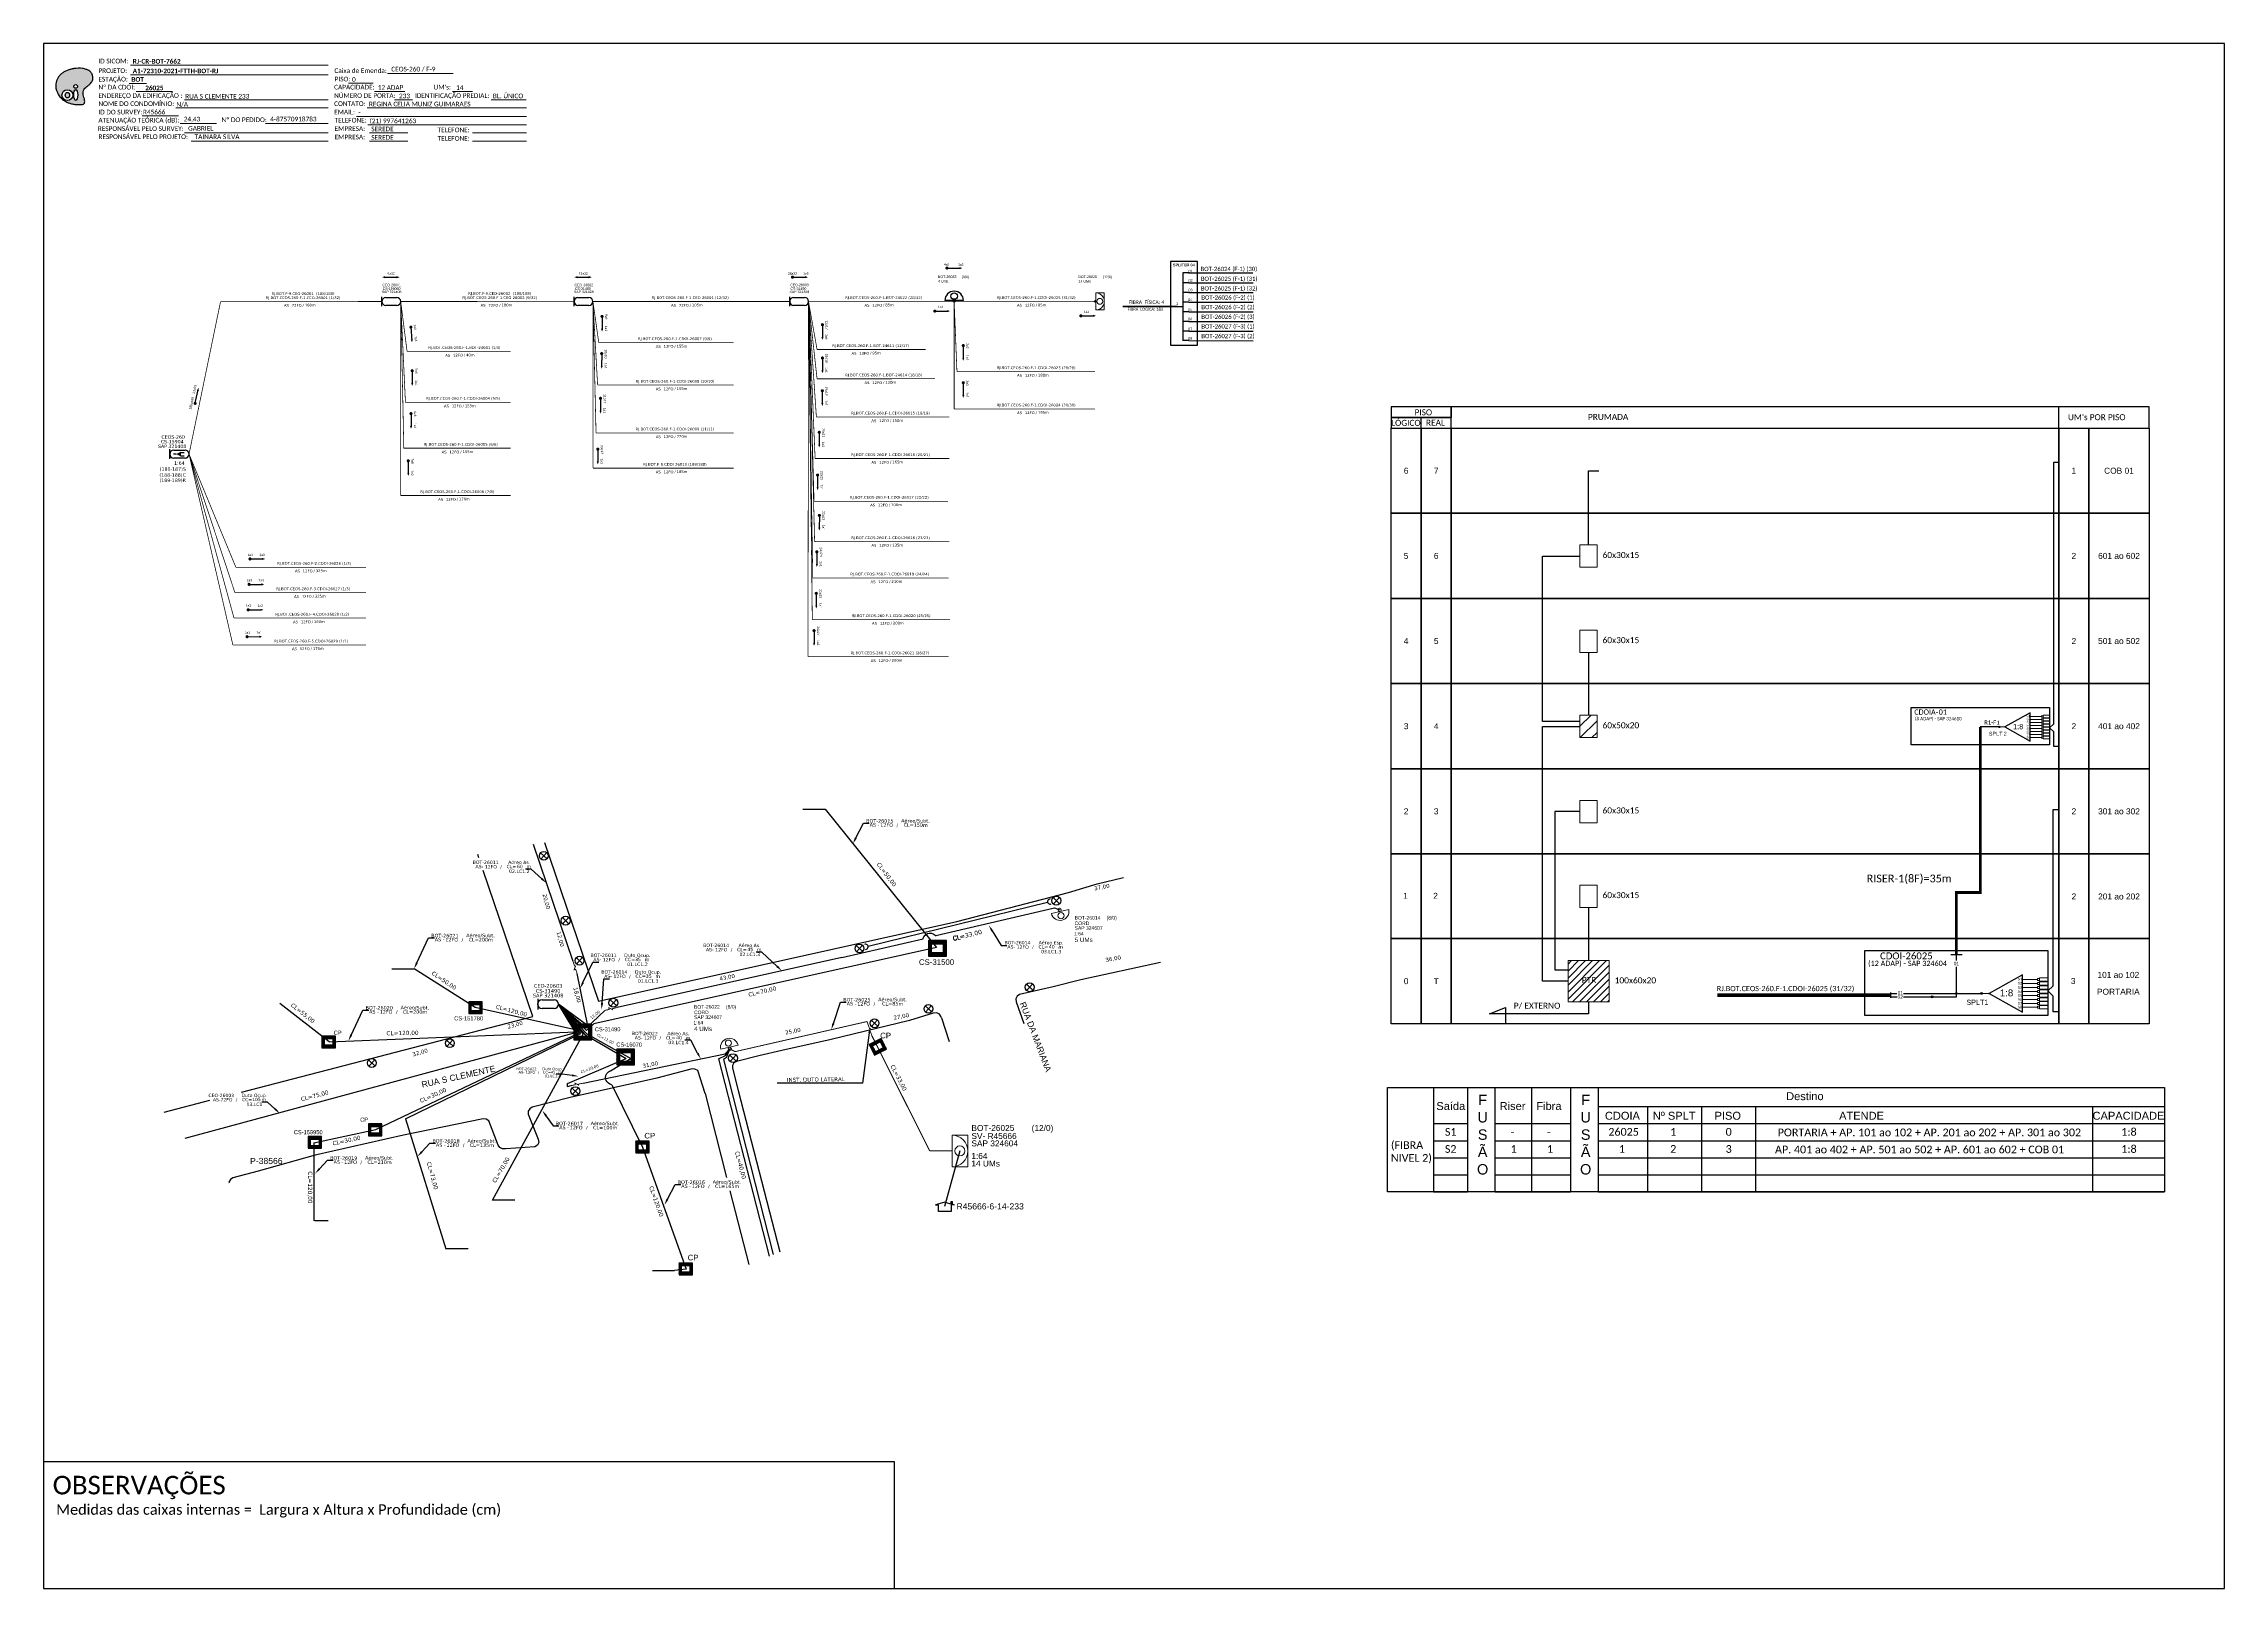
# Paper-space layout 'CDOI-26025' of a CAD drawing. Extents: x 0 to 839, y 0 to 594.
# The model-space entities are those that its viewports show. They can reach past a viewport. Long polylines and large blocks are cut down to what shows.
import ezdxf
from ezdxf import colors
from ezdxf.entities.mleader import LeaderData, LeaderLine
from ezdxf.enums import TextEntityAlignment as Align
from ezdxf.math import Vec2, Vec3

# ---------------------------------------------------------------- set-up
doc = ezdxf.new("R2010")
doc.units = 0
for name, color, linetype in [('10.1-Caixas Subterrâneas', 5, 'Continuous'), ('10.4-Postes', 1, 'Continuous'), ('20.4-CEOS', 1, 'Continuous'), ('20.5-CEO', 1, 'Continuous'), ('30.4-Selo', 7, 'Continuous'), ('CAP a instalar', 1, 'Continuous'), ('celulas gpon', 7, 'Continuous'), ('label_cabos', 7, 'Continuous'), ('Legenda', 1, 'Continuous'), ('locais legendas', 7, 'Continuous'), ('QUADRA', 7, 'Continuous'), ('SETA', 7, 'Continuous'), ('Subida Lateral', 5, 'Continuous'), ('surveys', 7, 'Continuous'), ('surveys legendas', 7, 'Continuous'), ('UNIFILAR', 7, 'Continuous')]:
    doc.layers.add(name, color=color, linetype=linetype)
for name, color, linetype, lineweight in [("20.0-LEGENDA DOS CDO'S", 1, 'Continuous', 0), ('20.1-CDO_INTERIOR', 1, 'Continuous', 0), ('20.2-CDO_POSTE', 1, 'Continuous', 5), ('20.6-CORDOALHA_SUPORTE', 7, 'Continuous', 25), ('40.1-ETIQUETAS', 1, 'Continuous', 20), ('Segmento Logradouro Texto', 7, 'Continuous', 0)]:
    doc.layers.add(name, color=color, linetype=linetype, lineweight=lineweight)
doc.layers.add('EXTRA', color=50, linetype='Continuous', plot=False)
doc.styles.add('ARIAL', font='arial.ttf')
doc.styles.add('DIGICADE', font='arial.ttf')
doc.styles.add('ROMANS', font='romans')
doc.styles.add('siredit', font='verdana.ttf')
doc.styles.get("Standard").update_dxf_attribs({"font": 'arial.ttf'})
doc.styles.add('WMF-Calibri0', font='calibri.ttf')
doc.styles.add('WMF-Calibri1', font='calibrib.ttf')
doc.linetypes.add('FENCELINE1', pattern='A,0.25,-0.1,[133,ltypeshp.shx,S=0.1,R=0,X=-0.1,Y=0],-0.1,1', length=1.45)
doc.dimstyles.get("Standard").update_dxf_attribs({"dimtxt": 0.18, "dimasz": 0.18, "dimexe": 0.18, "dimexo": 0.0625, "dimgap": 0.09, "dimtad": 0, "dimtih": 1, "dimtoh": 1, "dimdec": 4, "dimzin": 0, "dimdsep": 46, "dimtxsty": 'Standard', "dimcen": 0.09, "dimadec": 0, "dimazin": 0, "dimtfac": 1, "dimtdec": 4, "dimtofl": 0, "dimtmove": 0, "dimatfit": 3, "dimfxl": 0, "dimtolj": 1, "dimtzin": 0, "dimarcsym": 0})

# ---------------------------------------------------------------- blocks, each defined once
blk = doc.blocks.new('OI')
h = blk.add_hatch(color=40)
edge = h.paths.add_edge_path()
edge.add_spline(control_points=[(4.35, -0.67), (3.92, -0.99), (3.26, -1.5), (2.81, -2.59), (2.9, -3.5), (3.06, -4.27), (3.31, -4.85), (3.37, -5.39), (3.4, -5.88), (3.2, -6.4), (2.54, -6.61), (1.65, -6.63), (0.55, -6.67), (-0.56, -6.42), (-1.61, -6.14), (-2.77, -5.61), (-3.92, -4.77), (-4.89, -3.7), (-5.34, -2.65), (-5.6, -1.94), (-5.85, -0.96), (-5.71, 0.47), (-5.1, 2.02), (-4.14, 3.02), (-3.3, 3.61), (-2.37, 4.16), (-1.36, 4.44), (-0.56, 4.7), (0.79, 4.85), (2.24, 4.97), (3.79, 4.57), (4.67, 4.21), (5.44, 3.65), (5.76, 2.99), (6.03, 2.21), (6.01, 1.46), (5.72, 0.64), (5.31, 0.08), (4.88, -0.38), (4.51, -0.55), (4.35, -0.67)], knot_values=[0, 0, 0, 0, 1.60434, 2.417191, 3.427595, 4.282808, 4.776746, 5.304182, 5.888771, 6.258406, 6.858137, 7.79129, 8.986195, 10.124242, 11.187857, 12.242908, 13.953784, 15.414161, 16.515391, 17.349188, 17.675853, 19.552021, 21.515531, 22.568638, 23.63245, 24.621084, 25.782718, 26.745347, 27.142653, 29.870543, 31.004649, 31.921532, 32.709589, 33.801391, 34.042471, 35.192333, 35.971461, 36.628871, 37.254359, 37.836911, 37.836911, 37.836911, 37.836911], degree=3, periodic=0)
h.paths.add_polyline_path([(1.13, -0.87, -1), (-0.04, -0.87, -1)], flags=16)
edge = h.paths.add_edge_path(flags=16)
edge.add_ellipse((0.56, -3.59), major_axis=(-0.02, 1.71), ratio=0.361305, start_angle=0, end_angle=360)
h.paths.add_polyline_path([(-0.36, -3.62, -1), (-3.8, -3.62, -1)], flags=16)
edge = h.paths.add_edge_path(flags=0)
edge.add_ellipse((-2.08, -3.62), major_axis=(0, 0.885), ratio=0.758294, start_angle=0, end_angle=360)
at = {"color": 40}
for centre, radius in [((-2.08, -3.62), 1.72), ((0.54, -0.87), 0.587)]:
    blk.add_circle(centre, radius, dxfattribs=at)
blk.add_ellipse((-2.08, -3.62), major_axis=(0, 0.885), ratio=0.758294, start_param=-3.141592653589792, end_param=3.141592653589792, dxfattribs=at)
blk.add_ellipse((0.56, -3.59), major_axis=(-0.02, 1.71), ratio=0.361305, dxfattribs=at)
at = {"color": 40, "start_tangent": (-0.800898, -0.598801), "end_tangent": (-0.800898, -0.598801)}
blk.add_spline([(4.35, -0.67), (3.2, -1.78), (2.9, -2.54), (2.92, -3.55), (3.12, -4.38), (3.28, -4.85), (3.37, -5.37), (3.35, -5.95), (3.2, -6.29), (2.66, -6.55), (1.73, -6.63), (0.54, -6.62), (-0.58, -6.41), (-1.6, -6.11), (-2.56, -5.67), (-3.95, -4.67), (-4.89, -3.56), (-5.37, -2.56), (-5.64, -1.78), (-5.72, -1.46), (-5.63, 0.42), (-4.84, 2.22), (-4.13, 2.99), (-3.27, 3.62), (-2.4, 4.09), (-1.3, 4.47), (-0.37, 4.72), (0.02, 4.77), (2.75, 4.8), (3.85, 4.53), (4.69, 4.16), (5.31, 3.68), (5.85, 2.73), (5.93, 2.5), (5.94, 1.35), (5.67, 0.62), (5.29, 0.08), (4.84, -0.36), (4.35, -0.67)], degree=3, dxfattribs=at)
blk = doc.blocks.new('SPLT_1-8_SC-APC')
at = {"color": 1, "lineweight": 0}
blk.add_lwpolyline([(-17.04, -7.55), (-19.26, -7.55)], dxfattribs=at)
at = {"color": 1}
blk.add_lwpolyline([(-7.37, -2.1), (-17.04, -7.55), (-7.37, -13), (-7.37, -2.1)], dxfattribs=at)
at = {"color": 3, "lineweight": 0}
for points in [[(-2.99, -3.51), (-7.37, -3.51)], [(-7.37, -4.66), (-2.99, -4.66)], [(-7.37, -5.82), (-2.99, -5.82)], [(-7.37, -6.97), (-2.99, -6.97)], [(-7.37, -8.12), (-2.99, -8.12)], [(-2.41, -3.02), (-2.41, -4)], [(-2.41, -3.02), (0, -3.02)], [(-2.41, -4), (0, -4)], [(-2.41, -4.17), (-2.41, -5.16)], [(-2.41, -4.17), (0, -4.17)], [(-2.41, -5.16), (0, -5.16)], [(-2.41, -5.32), (-2.41, -6.31)], [(-2.41, -5.32), (0, -5.32)], [(-2.41, -6.31), (0, -6.31)], [(-2.41, -6.48), (-2.41, -7.46)], [(-2.41, -6.48), (0, -6.48)], [(-2.41, -7.46), (0, -7.46)], [(-2.41, -7.63), (-2.41, -8.62)], [(-2.41, -7.63), (0, -7.63)], [(-7.37, -9.28), (-2.99, -9.28)], [(-7.37, -10.43), (-2.99, -10.43)], [(-7.37, -11.58), (-2.99, -11.58)], [(-2.41, -8.62), (0, -8.62)], [(-2.41, -8.78), (-2.41, -9.77)], [(-2.41, -8.78), (0, -8.78)], [(-2.41, -9.77), (0, -9.77)], [(-2.41, -9.94), (-2.41, -10.92)], [(-2.41, -9.94), (0, -9.94)], [(-2.41, -10.92), (0, -10.92)], [(-2.41, -11.09), (-2.41, -12.08)], [(-2.41, -11.09), (0, -11.09)], [(-2.41, -12.08), (0, -12.08)]]:
    blk.add_lwpolyline(points, dxfattribs=at)
for points in [[(-2.99, -3.22), (-2.41, -3.22), (-2.41, -3.8), (-2.99, -3.8)], [(-2.99, -4.38), (-2.41, -4.38), (-2.41, -4.95), (-2.99, -4.95)], [(-2.99, -5.53), (-2.41, -5.53), (-2.41, -6.1), (-2.99, -6.1)], [(-2.99, -6.68), (-2.41, -6.68), (-2.41, -7.26), (-2.99, -7.26)], [(-2.99, -7.84), (-2.41, -7.84), (-2.41, -8.41), (-2.99, -8.41)], [(-2.99, -8.99), (-2.41, -8.99), (-2.41, -9.56), (-2.99, -9.56)], [(-2.99, -10.14), (-2.41, -10.14), (-2.41, -10.72), (-2.99, -10.72)], [(-2.99, -11.3), (-2.41, -11.3), (-2.41, -11.87), (-2.99, -11.87)]]:
    blk.add_lwpolyline(points, close=True, dxfattribs=at)
at = {"color": 1, "style": 'ARIAL'}
for s, height, p in [('1:8', 2, (-13.91, -8.4)), ('S1', 0.75, (-8.74, -3.78)), ('S2', 0.75, (-8.74, -4.97)), ('S3', 0.75, (-8.74, -6.18)), ('S4', 0.75, (-8.74, -7.36)), ('S5', 0.75, (-8.74, -8.57)), ('S6', 0.75, (-8.74, -9.69)), ('S7', 0.75, (-8.74, -10.78)), ('S8', 0.75, (-8.74, -11.9))]:
    blk.add_text(s, height=height, dxfattribs=at).set_placement(p)
blk = doc.blocks.new('ETIQUETA_RS5F')
at = {"layer": '40.1-ETIQUETAS', "color": 0, "style": 'siredit'}
blk.add_text('/', height=1.5, dxfattribs=at).set_placement((1.6, -2), align=Align.MIDDLE_RIGHT)
for tag, p in [('ETIQUETA_R_SECUNDARIA', (1.2, 2.1)), ('ETIQUETA_R_PRIMARIA', (1.2, 4.1)), ('F_ATIVAS/F_MORTAS', (1.1, -4.2))]:
    blk.add_attdef(tag, text='', height=1.5, dxfattribs=at).set_placement(p, align=Align.MIDDLE_CENTER)
for tag, p in [('TIPO_CABO', (-6.6, -2.1)), ('CAP_CABO', (0.4, -2.1))]:
    blk.add_attdef(tag, text='', height=1.5, dxfattribs=at).set_placement(p, align=Align.MIDDLE_RIGHT)
for tag, p in [('FUSÃO_1', (0.8, -8.4)), ('FUSÃO_2', (0.8, -10.6)), ('FUSÃO_3', (0.8, -12.9)), ('FUSÃO_4', (0.8, -15.1)), ('FUSÃO_5', (0.8, -17.2))]:
    blk.add_attdef(tag, text='', height=1.5, dxfattribs=at).set_placement(p, align=Align.CENTER)
blk.add_attdef('METROS', text='', height=1.5, dxfattribs=at).set_placement((2.1, -2), align=Align.MIDDLE_LEFT)
blk = doc.blocks.new('CDOE-TEXTO PADRÃO')
at = {"layer": "20.0-LEGENDA DOS CDO'S", "color": 0, "style": 'ARIAL'}
for tag, p in [('CDO_N', (0.5, 7.4)), ('CORDOALHA', (0.5, 4.3)), ('SAP', (0.5, 1.7)), ('SPLITER_1', (0.6, -0.9)), ('SPLITER_2', (0.6, -3.5)), ('(XX-XX_F)S', (0.5, -8.3)), ('(XX-XX_L)S', (0.5, -10.8)), ('UMS', (0.5, -13.1))]:
    blk.add_attdef(tag, p, '', height=1.7, rotation=0.118, dxfattribs=at)
blk.add_attdef('FIBRAS_UTILIZADAS', text='', height=1.7, rotation=0.118, dxfattribs=at).set_placement((19.8, 7.4), align=Align.CENTER)
blk = doc.blocks.new('CEOS_RP_CT_DRT')
at = {"layer": '20.4-CEOS', "color": 0}
for p, q in [((-4.54, 1.19), (-1.19, 1.19)), ((-1.19, -1.19), (-4.54, -1.19))]:
    blk.add_line(p, q, dxfattribs=at)
for points in [[(-5.73, -1.43), (-5.73, 1.44)], [(-3.79, 0), (-4.59, 0)], [(-2.47, 0.48), (-1.45, 0.48)], [(-2.47, -0.52), (-1.45, -0.52)]]:
    blk.add_lwpolyline(points, dxfattribs=at)
blk.add_lwpolyline([(-3.79, 0, 0, 1.47, 0), (-2.41, 0, 1.47, 1.47, 0)], format="xyseb", dxfattribs=at)
for centre, start, end in [((-4.54, 0), 90, 270), ((-1.19, 0), 270, 90)]:
    blk.add_arc(centre, 1.19, start, end, dxfattribs=at)
at = {"layer": '20.4-CEOS', "color": 7, "style": 'siredit'}
for tag, p in [('Nº_DA_CEOS', (-2.86, 5.6)), ('LOCAL', (-2.86, 4.24)), ('SAP', (-2.86, 2.78)), ('RACIO_SPLITAGEM', (-2.86, -1.88)), ('FIBRAS_SPLITTER', (-2.86, -3.58)), ('RESERVA_FINAIS', (-2.86, -6.39)), ('FIBRAS_TOP_C', (-2.86, -5.08))]:
    blk.add_attdef(tag, text='', height=1.01, dxfattribs=at).set_placement(p, align=Align.TOP_CENTER)
blk = doc.blocks.new('SAN')
at = {"layer": 'SETA'}
blk.add_lwpolyline([(-2.6, 0), (6, 0)], dxfattribs=at)
for points in [[(-2.1, -0.7), (-3.9, 0), (-2.1, 0.7)], [(5.3, 0.7), (7.2, 0), (5.3, -0.7)]]:
    blk.add_solid(points, dxfattribs=at)
blk = doc.blocks.new('SURVEY_SURVEY')
for p, q in [((0, 0.0000152), (-0.0000151, 0.0000108)), ((-0.0000151, 0.0000108), (-0.0000104, 0.0000108)), ((-0.0000103, 0), (-0.0000103, 0.0000108)), ((0.0000103, 0), (-0.0000103, 0)), ((0, 0.0000152), (0.0000151, 0.0000108)), ((0.0000101, 0.0000159), (0.0000117, 0.0000159)), ((0.0000101, 0.0000123), (0.0000101, 0.0000159)), ((0.0000151, 0.0000108), (0.0000103, 0.0000108)), ((0.0000103, 0.0000108), (0.0000103, 0)), ((0.0000117, 0.0000159), (0.0000117, 0.0000119))]:
    blk.add_line(p, q)
blk = doc.blocks.new('*X58')
at = {"color": 0, "linetype": 'Continuous'}
for p, q in [((-1.25, 0.34099), (-0.49099, 1.1)), ((-1.25, 0.517767), (-0.667767, 1.1)), ((-1.25, 0.694544), (-0.844544, 1.1)), ((-1.25, 0.87132), (-1.02132, 1.1)), ((-1.25, 1.048097), (-1.198097, 1.1)), ((-1.25, 0.164214), (-0.8035, 0.610714)), ((-1.25, -0.012563), (-0.8035, 0.433937)), ((-1.25, -0.18934), (-0.8035, 0.25716)), ((-1.25, -0.366117), (-0.8035, 0.080383)), ((-0.789214, 0.625), (-0.314214, 1.1)), ((-0.612437, 0.625), (-0.137437, 1.1)), ((-0.43566, 0.625), (0.03934, 1.1)), ((-0.258883, 0.625), (0.216117, 1.1)), ((-0.082107, 0.625), (0.392893, 1.1)), ((0.09467, 0.625), (0.56967, 1.1)), ((0.271447, 0.625), (0.746447, 1.1)), ((0.448223, 0.625), (0.923223, 1.1)), ((0.625, 0.625), (1.1, 1.1)), ((0.801777, 0.625), (1.25, 1.073223)), ((0.8035, 0.449947), (1.25, 0.896447)), ((0.8035, 0.27317), (1.25, 0.71967)), ((0.8035, 0.096393), (1.25, 0.542893)), ((0.8035, -0.080383), (1.25, 0.366117)), ((0.8035, -0.25716), (1.25, 0.18934)), ((0.8035, -0.433937), (1.25, 0.012563)), ((-1.25, -0.542893), (-0.8035, -0.096393)), ((-1.25, -0.71967), (-0.8035, -0.27317)), ((-1.25, -0.896447), (-0.8035, -0.449947)), ((-1.25, -1.073223), (-0.801777, -0.625)), ((-1.1, -1.1), (-0.625, -0.625)), ((-0.923223, -1.1), (-0.448223, -0.625)), ((-0.746447, -1.1), (-0.271447, -0.625)), ((-0.56967, -1.1), (-0.09467, -0.625)), ((-0.392893, -1.1), (0.082107, -0.625)), ((-0.216117, -1.1), (0.258883, -0.625)), ((-0.03934, -1.1), (0.43566, -0.625)), ((0.137437, -1.1), (0.612437, -0.625)), ((0.314214, -1.1), (0.789214, -0.625)), ((0.49099, -1.1), (1.25, -0.34099)), ((0.667767, -1.1), (1.25, -0.517767)), ((0.8035, -0.610714), (1.25, -0.164214)), ((0.844544, -1.1), (1.25, -0.694544)), ((1.02132, -1.1), (1.25, -0.87132)), ((1.198097, -1.1), (1.25, -1.048097))]:
    blk.add_line(p, q, dxfattribs=at)
blk = doc.blocks.new('MANHOLE_MQ')
at = {"color": 0, "linetype": 'Continuous'}
for p, q in [((0.0000062, 0.0000057), (-0.0000063, 0.0000057)), ((-0.0000063, 0.0000057), (-0.0000063, -0.0000053)), ((-0.000004, 0.0000033), (0.000004, 0.0000033)), ((-0.000004, -0.0000029), (-0.000004, 0.0000033)), ((0.000004, 0.0000033), (0.000004, -0.0000029)), ((0.0000062, -0.0000053), (0.0000062, 0.0000057)), ((-0.0000063, -0.0000053), (0.0000062, -0.0000053)), ((0.000004, -0.0000029), (-0.000004, -0.0000029)), ((0.000004, -0.0000029), (0.000004, -0.0000029))]:
    blk.add_line(p, q, dxfattribs=at)
at = {"color": 0, "linetype": 'Continuous', "xscale": 5e-06, "yscale": 5e-06, "zscale": 1e-05}
blk.add_blockref('*X58', (0, 0.0000002), dxfattribs=at)
blk = doc.blocks.new('*U67')
at = {"color": 0}
blk.add_line((2.14, -0.58), (-2.1, -0.68), dxfattribs=at)
for centre, radius in [((0, 0.38), 0.733), ((0.03, -1.03), 0.393)]:
    blk.add_circle(centre, radius, dxfattribs=at)
blk.add_arc((0.02, -0.63), 2.12, 1.3782, 181.3782, dxfattribs=at)
blk = doc.blocks.new('LEGENDA DOS CABOS')
at = {"layer": 'EXTRA', "color": 0, "style": 'siredit'}
for tag, p in [('ID', (4.6, 0.97)), ('XX', (9.03, 0.97))]:
    blk.add_attdef(tag, text='', height=0.48, rotation=359.69001, dxfattribs=at).set_placement(p, align=Align.MIDDLE_CENTER)
at = {"layer": 'Legenda', "color": 0, "style": 'siredit'}
for tag, p in [('TIPO_CABO', (1.31, 0)), ('CABO', (4.69, -0.05)), ('/', (6.81, -0.05)), ('METROS', (10.03, -0.05))]:
    blk.add_attdef(tag, text='', height=0.8, rotation=359.69001, dxfattribs=at).set_placement(p, align=Align.MIDDLE_CENTER)
blk = doc.blocks.new('Inst CDOE-8 CAIXA DIST OPT CDOE 48F_8D C_SPL OPTAP')
at = {"layer": "20.0-LEGENDA DOS CDO'S", "color": 0, "style": 'ARIAL'}
for tag, p, height in [('FID', (0.12, 5.25), 0.8), ('1:XX', (-0.01, 1.7), 0.8), ('SAP', (0.12, 2.96), 0.8), ('CORDOALHA', (0.12, 4.02), 0.8), ('UMS', (0.14, 0.22), 1)]:
    blk.add_attdef(tag, p, '', height=height, rotation=0.118, dxfattribs=at)
at = {"layer": "20.0-LEGENDA DOS CDO'S", "color": 0}
for tag, p, style, flags in [('ID_ATIVIDADE', (0.12, 6.47), 'ARIAL', 3), ('FATOR', (7.92, 6.47), 'ARIAL', 1), ('QTDE', (0.23, -0.97), 'DIGICADE', 3)]:
    blk.add_attdef(tag, p, '', height=0.8, rotation=0.118, dxfattribs=dict(at, style=style, flags=flags))
at = {"layer": "20.0-LEGENDA DOS CDO'S", "color": 0, "style": 'ARIAL'}
blk.add_attdef('FIBRAS_UTILIZADAS', text='', height=0.8, rotation=0.118, dxfattribs=at).set_placement((8.43, 5.26), align=Align.CENTER)
blk = doc.blocks.new('Inst CB ESP CFOA-SM-AS-120-S-12 A')
at = {"layer": 'label_cabos', "color": 0, "style": 'siredit'}
for tag, flags, p in [('ID_ATIVIDADE', 3, (1.31, 2.67)), ('FATOR', 1, (11.56, 2.55))]:
    blk.add_attdef(tag, text='', height=1, rotation=359.69001, dxfattribs=dict(at, flags=flags)).set_placement(p, align=Align.MIDDLE_CENTER)
for tag, p in [('TIPO_CABO', (1.26, 0)), ('DESTINO_CABO', (3.13, 1.26)), ('CABO', (4.69, -0.05)), ('/', (7.71, -0.05)), ('LANCE', (10.81, 0)), ('TIPO_CABO', (13.11, 1.24)), ('UND', (15.96, 0)), ('FID', (13.15, -1.41))]:
    blk.add_attdef(tag, text='', height=1, rotation=359.69001, dxfattribs=at).set_placement(p, align=Align.MIDDLE_CENTER)
blk.add_attdef('QTDE', (12.43, -0.47), '', height=1, rotation=359.69001, dxfattribs=at)
blk = doc.blocks.new('Inst CB AS CFOA-SM-AS-120-S-12 A')
at = {"layer": 'label_cabos', "color": 0, "style": 'siredit'}
for tag, flags, p in [('ID_ATIVIDADE', 3, (1.31, 2.67)), ('FATOR', 1, (11.56, 2.55))]:
    blk.add_attdef(tag, text='', height=1, rotation=359.69001, dxfattribs=dict(at, flags=flags)).set_placement(p, align=Align.MIDDLE_CENTER)
for tag, p in [('TIPO_CABO', (1.26, 0)), ('DESTINO_CABO', (3.13, 1.26)), ('CABO', (4.69, -0.05)), ('/', (7.71, -0.05)), ('LANCE', (10.81, 0)), ('TIPO_CABO', (13.11, 1.24)), ('UND', (15.96, 0)), ('FID', (13.15, -1.41))]:
    blk.add_attdef(tag, text='', height=1, rotation=359.69001, dxfattribs=at).set_placement(p, align=Align.MIDDLE_CENTER)
blk.add_attdef('QTDE', (12.43, -0.47), '', height=1, rotation=359.69001, dxfattribs=at)
blk = doc.blocks.new('Inst CB DT OCUP CFOA-SM-AS-120-S-12 A')
at = {"layer": 'label_cabos', "color": 0, "style": 'siredit'}
for tag, flags, p in [('ID_ATIVIDADE', 3, (1.31, 2.67)), ('FATOR', 1, (11.56, 2.55))]:
    blk.add_attdef(tag, text='', height=1, rotation=359.69001, dxfattribs=dict(at, flags=flags)).set_placement(p, align=Align.MIDDLE_CENTER)
for tag, p in [('TIPO_CABO', (1.26, 0)), ('DESTINO_CABO', (3.13, 1.26)), ('CABO', (4.69, -0.05)), ('/', (7.71, -0.05)), ('LANCE', (10.91, 0)), ('TIPO_CABO', (13.11, 1.24)), ('UND', (15.96, 0)), ('FID', (13.15, -1.41))]:
    blk.add_attdef(tag, text='', height=1, rotation=359.69001, dxfattribs=at).set_placement(p, align=Align.MIDDLE_CENTER)
blk.add_attdef('QTDE', (12.43, -0.47), '', height=1, rotation=359.69001, dxfattribs=at)
blk = doc.blocks.new('Inst CB DT OCUP CFOA-SM-AS-80-TS-72')
at = {"layer": 'label_cabos', "color": 0, "style": 'siredit'}
for tag, flags, p in [('ID_ATIVIDADE', 3, (1.31, 2.67)), ('FATOR', 1, (11.56, 2.55))]:
    blk.add_attdef(tag, text='', height=1, rotation=359.69001, dxfattribs=dict(at, flags=flags)).set_placement(p, align=Align.MIDDLE_CENTER)
for tag, p in [('TIPO_CABO', (1.76, 0)), ('DESTINO_CABO', (3.13, 1.26)), ('CABO', (4.69, -0.05)), ('/', (7.71, -0.05)), ('LANCE', (10.91, 0)), ('TIPO_CABO', (13.11, 1.24)), ('UND', (15.96, 0)), ('FID', (13.15, -1.41))]:
    blk.add_attdef(tag, text='', height=1, rotation=359.69001, dxfattribs=at).set_placement(p, align=Align.MIDDLE_CENTER)
blk.add_attdef('QTDE', (12.43, -0.47), '', height=1, rotation=359.69001, dxfattribs=at)

msp = doc.modelspace()

# ---------------------------------------------------------------- hatches: boundary and pattern name
h = msp.add_hatch()
h.set_pattern_fill('ANSI31', color=1, style=0)
h.set_pattern_definition([(45, (-865.984, 28.3), (-2.245064, 2.245064), [])])
h.paths.add_polyline_path([(508.06, 1040.77), (501.44, 1040.77), (501.44, 1032.15), (508.06, 1032.15)])
h.paths.add_polyline_path([(509.73, 1035.13), (524.83, 1035.13), (524.83, 1038.66), (509.73, 1038.66)], flags=9)
h = msp.add_hatch(color=3)
h.dxf.hatch_style = 1
edge = h.paths.add_edge_path()
edge.add_arc((662.66, 1036.25), 0.256, 0, 360)
h = msp.add_hatch()
h.set_pattern_fill('ANSI31', color=1, scale=0.6)
h.set_pattern_definition([(45, (-171.2081, 3617.6713), (-1.3470384, 1.3470384), [])])
h.paths.add_polyline_path([(512.66, 946.41), (496.85, 946.41), (496.85, 930.61), (512.66, 930.61)])
h.paths.add_polyline_path([(501.59, 937.24), (508.39, 937.24), (508.39, 940.72), (501.59, 940.72)], flags=24)
h = msp.add_hatch(color=3)
h.dxf.hatch_style = 1
edge = h.paths.add_edge_path()
edge.add_arc((636.91, 932.47), 0.339, 0, 360)
h = msp.add_hatch(color=3)
h.dxf.hatch_style = 1
edge = h.paths.add_edge_path()
edge.add_arc((655.83, 933.8), 0.339, 0, 360)

# ---------------------------------------------------------------- linework, layer by layer
at = {"color": 7, "linetype": 'Continuous'}
for p, q in [((348.78, 1210.83), (348.78, 1184.78)), ((350.89, 1210.83), (348.78, 1210.83)), ((351, 1207.06), (348.89, 1207.06)), ((351, 1203.35), (348.89, 1203.35)), ((351, 1199.62), (348.89, 1199.62)), ((346.6, 1197.98), (348.78, 1197.98)), ((351, 1195.92), (348.89, 1195.92)), ((351, 1192.22), (348.89, 1192.22)), ((351, 1188.51), (348.89, 1188.51)), ((351, 1184.8), (348.89, 1184.8))]:
    msp.add_line(p, q, dxfattribs=at)
at = {"color": 10, "linetype": 'Continuous'}
for p, q in [((350.89, 1210.83), (375.72, 1210.83)), ((351, 1207.06), (375.83, 1207.06)), ((351, 1203.36), (375.83, 1203.35)), ((351, 1199.62), (375.83, 1199.62)), ((351, 1195.93), (375.83, 1195.92)), ((351, 1192.23), (375.83, 1192.22)), ((351, 1188.51), (375.83, 1188.51)), ((351, 1184.8), (375.82, 1184.79))]:
    msp.add_line(p, q, dxfattribs=at)
at = {"color": 1, "linetype": 'Continuous', "lineweight": 60}
msp.add_line((346.6, 1197.98), (325.72, 1197.91), dxfattribs=at)
at = {"color": 5}
for p, q in [((646.18, 932.47), (646.18, 944.03)), ((636.91, 932.47), (646.18, 932.47))]:
    msp.add_line(p, q, dxfattribs=at)
at = {"color": 3}
for p, q in [((620.83, 933.8), (623.3, 933.8)), ((625.84, 933.8), (645.91, 933.8)), ((646.45, 933.8), (655.83, 933.8))]:
    msp.add_line(p, q, dxfattribs=at)
at = {"color": 7}
for p, q in [((458.16, 897.6), (458.16, 857.48)), ((482.86, 897.6), (482.86, 857.48)), ((497.77, 897.6), (497.77, 857.48)), ((508.49, 897.6), (508.49, 857.48)), ((527.36, 890.31), (527.36, 857.48)), ((548.16, 890.31), (548.16, 857.48)), ((568.92, 890.31), (568.92, 857.48)), ((698.48, 890.31), (698.48, 857.48))]:
    msp.add_line(p, q, dxfattribs=at)
msp.add_lwpolyline([(-89.32, 705.02), (749.25, 705.02), (749.25, 1299.02), (-89.32, 1299.02), (-89.32, 705.02)])
at = {"color": 7, "lineweight": 0}
for points in [[(-56.36, 1283.7), (-49.81, 1283.7)], [(-55.85, 1290.67), (20.13, 1290.67)], [(-55.85, 1286.98), (20.13, 1286.98)], [(27.92, 1283.75), (37.41, 1283.75)], [(42.97, 1287.47), (68.1, 1287.47)], [(-53.7, 1280.63), (-39.76, 1280.63)], [(-35.13, 1277.4), (20.13, 1277.4)], [(37.97, 1280.63), (49.59, 1280.63)], [(45.56, 1277.4), (52.5, 1277.4)], [(67.91, 1280.63), (75.58, 1280.63)], [(82.73, 1277.4), (96.29, 1277.4)], [(-51.38, 1271.22), (-37.44, 1271.22)], [(-38.54, 1274.28), (20.13, 1274.28)], [(-36.84, 1268.25), (-22.9, 1268.25)], [(-4.01, 1268.26), (20.14, 1268.26)], [(31.05, 1271.05), (96.32, 1271.05)], [(35.09, 1274.28), (96.32, 1274.28)], [(35.33, 1267.81), (96.32, 1267.81)], [(-35.13, 1264.7), (20.13, 1264.7)], [(-32.64, 1261.46), (20.13, 1261.46)], [(35.94, 1264.7), (50.74, 1264.7)], [(35.94, 1261.46), (50.74, 1261.46)], [(75.55, 1264.7), (96.32, 1264.7)], [(75.55, 1261.46), (96.32, 1261.46)]]:
    msp.add_lwpolyline(points, dxfattribs=at)
at = {"const_width": 0.6}
for points in [[(198.37, 1209.22, 1), (198.97, 1209.22, 1)], [(257.75, 1212.71, 1), (258.35, 1212.71, 1)], [(125.41, 1194.41, 1), (125.4, 1193.81, 1)], [(210.15, 1191.23, 1), (210.15, 1190.63, 1)], [(253.08, 1196.18, 1), (253.68, 1196.18, 1)], [(309.19, 1194.36, 1), (309.79, 1194.36, 1)], [(51.9, 1190.3, 1), (51.94, 1189.71, 1)], [(264.32, 1183.21, 1), (264.32, 1182.61, 1)], [(125.27, 1180.12, 1), (125.27, 1179.52, 1)], [(210.15, 1178.44, 1), (210.15, 1177.84, 1)], [(52.41, 1173.54, 1), (52.4, 1172.94, 1)], [(210.12, 1165.83, 1), (210.11, 1165.23, 1)], [(264.32, 1168.92, 1), (264.32, 1168.32, 1)], [(-31.13, 1160.39, 1), (-31, 1160.97, 1)], [(51.95, 1157.05, 1), (51.95, 1156.45, 1)], [(124.81, 1162.92, 1), (124.81, 1162.32, 1)], [(208.92, 1149.85, 1), (208.91, 1149.25, 1)], [(123.77, 1143.39, 1), (123.77, 1142.79, 1)], [(50.91, 1138.89, 1), (50.91, 1138.29, 1)], [(208.29, 1133.42, 1), (208.29, 1132.82, 1)], [(208.97, 1117.91, 1), (208.97, 1117.31, 1)], [(-10.25, 1100.86, 1), (-9.65, 1100.86, 1)], [(208, 1103.92, 1), (208, 1103.32, 1)], [(-10.6, 1091.09, 1), (-10, 1091.09, 1)], [(-10.96, 1081.32, 1), (-10.36, 1081.32, 1)], [(207.79, 1087.92, 1), (207.79, 1087.32, 1)], [(206.93, 1073.6, 1), (206.93, 1073, 1)], [(-11.39, 1070.98, 1), (-10.79, 1070.97, 1)]]:
    msp.add_lwpolyline(points, format="xyb", close=True, dxfattribs=at)
at = {"color": 7}
for points in [[(344, 1183.11), (354.37, 1183.11), (354.37, 1215.3), (344, 1215.3)], [(428.81, 1155.27), (451.95, 1155.27), (451.95, 1159.38), (428.81, 1159.38)], [(428.81, 1151.16), (451.95, 1151.16), (451.95, 1155.27), (428.81, 1155.27)], [(428.81, 1151.16), (440.38, 1151.16), (440.38, 1118.42), (428.81, 1118.42)], [(440.38, 1151.16), (451.95, 1151.16), (451.95, 1118.42), (440.38, 1118.42)], [(451.95, 1151.16), (685.57, 1151.16), (685.57, 1118.42), (451.95, 1118.42)], [(685.57, 1151.16), (697.14, 1151.16), (697.14, 1118.42), (685.57, 1118.42)], [(697.14, 1151.16), (720.29, 1151.16), (720.29, 1118.42), (697.14, 1118.42)], [(428.81, 1118.42), (440.38, 1118.42), (440.38, 1085.67), (428.81, 1085.67)], [(440.38, 1118.42), (451.95, 1118.42), (451.95, 1085.67), (440.38, 1085.67)], [(451.95, 1118.42), (685.57, 1118.42), (685.57, 1085.67), (451.95, 1085.67)], [(685.57, 1118.42), (697.14, 1118.42), (697.14, 1085.67), (685.57, 1085.67)], [(697.14, 1118.42), (720.29, 1118.42), (720.29, 1085.67), (697.14, 1085.67)], [(428.81, 1085.67), (440.38, 1085.67), (440.38, 1052.93), (428.81, 1052.93)], [(440.38, 1085.67), (451.95, 1085.67), (451.95, 1052.93), (440.38, 1052.93)], [(451.95, 1085.67), (685.57, 1085.67), (685.57, 1052.93), (451.95, 1052.93)], [(685.57, 1085.67), (697.14, 1085.67), (697.14, 1052.93), (685.57, 1052.93)], [(697.14, 1085.67), (720.29, 1085.67), (720.29, 1052.93), (697.14, 1052.93)], [(428.81, 1052.93), (440.38, 1052.93), (440.38, 1020.18), (428.81, 1020.18)], [(440.38, 1052.93), (451.95, 1052.93), (451.95, 1020.18), (440.38, 1020.18)], [(451.95, 1052.93), (685.57, 1052.93), (685.57, 1020.18), (451.95, 1020.18)], [(685.57, 1052.93), (697.14, 1052.93), (697.14, 1020.18), (685.57, 1020.18)], [(697.14, 1052.93), (720.29, 1052.93), (720.29, 1020.18), (697.14, 1020.18)], [(428.81, 1020.18), (440.38, 1020.18), (440.38, 987.44), (428.81, 987.44)], [(440.38, 1020.18), (451.95, 1020.18), (451.95, 987.44), (440.38, 987.44)], [(451.95, 1020.18), (685.57, 1020.18), (685.57, 987.44), (451.95, 987.44)], [(685.57, 1020.18), (697.14, 1020.18), (697.14, 987.44), (685.57, 987.44)], [(697.14, 1020.18), (720.29, 1020.18), (720.29, 987.44), (697.14, 987.44)], [(428.81, 987.44), (440.38, 987.44), (440.38, 954.88), (428.81, 954.88)], [(440.38, 987.44), (451.95, 987.44), (451.95, 954.88), (440.38, 954.88)], [(451.95, 987.44), (685.57, 987.44), (685.57, 954.88), (451.95, 954.88)], [(685.57, 987.44), (697.14, 987.44), (697.14, 954.88), (685.57, 954.88)], [(697.14, 987.44), (720.29, 987.44), (720.29, 954.88), (697.14, 954.88)], [(428.81, 954.88), (440.38, 954.88), (440.38, 922.14), (428.81, 922.14)], [(440.38, 954.88), (451.95, 954.88), (451.95, 922.14), (440.38, 922.14)], [(451.95, 954.88), (685.57, 954.88), (685.57, 922.14), (451.95, 922.14)], [(685.57, 954.88), (697.14, 954.88), (697.14, 922.14), (685.57, 922.14)], [(697.14, 954.88), (720.29, 954.88), (720.29, 922.14), (697.14, 922.14)], [(427.49, 897.6), (726.26, 897.6), (726.26, 857.48), (427.49, 857.48)]]:
    msp.add_lwpolyline(points, close=True, dxfattribs=at)
for points in [[(451.95, 1151.16), (720.32, 1151.16), (720.32, 1159.38), (451.95, 1159.38), (451.95, 1159.38), (451.95, 1155.27)], [(685.57, 1151.16), (685.57, 1159.38)], [(440.38, 1151.16), (440.38, 1155.27)], [(445.12, 897.6), (445.12, 857.48)], [(468.87, 857.48), (468.87, 897.6)], [(508.49, 890.31), (726.26, 890.31)], [(445.12, 883.74), (458.16, 883.74)], [(468.87, 883.74), (497.77, 883.74)], [(508.49, 883.74), (726.26, 883.74)], [(445.12, 877.17), (458.16, 877.17)], [(468.87, 877.17), (497.77, 877.17)], [(508.49, 877.17), (568.92, 877.17)], [(568.92, 877.17), (698.48, 877.17)], [(698.48, 877.17), (726.26, 877.17)], [(445.12, 870.61), (458.16, 870.61)], [(445.12, 864.04), (458.16, 864.04)], [(468.87, 870.61), (497.77, 870.61)], [(468.87, 864.04), (497.77, 864.04)], [(508.49, 870.61), (726.26, 870.61)], [(508.49, 864.04), (726.26, 864.04)], [(445.12, 857.48), (458.16, 857.48)], [(445.12, 857.48), (458.16, 857.48)], [(468.87, 857.48), (497.77, 857.48)], [(468.87, 857.48), (497.77, 857.48)], [(508.49, 857.48), (726.26, 857.48)], [(508.49, 857.48), (726.26, 857.48)], [(-89.24, 753.78), (237.71, 753.78)], [(237.71, 753.78), (237.71, 705.02)]]:
    msp.add_lwpolyline(points, dxfattribs=at)
at = {"color": 3}
for points in [[(504.75, 1106.26), (504.75, 1134.79), (508.74, 1134.79)], [(685.57, 1028.78), (683.63, 1028.78), (683.63, 1034.44), (682.06, 1035.95), (683.63, 1037.46), (683.63, 1138.07), (685.57, 1138.07)], [(501.44, 1038.32), (487.1, 1038.32), (487.1, 1101.95), (501.44, 1101.95)], [(504.75, 1064.9), (504.75, 1040.77)], [(496.85, 938.51), (487.1, 938.51), (487.1, 1036.46), (501.44, 1036.46)], [(501.44, 1003.72), (491.81, 1003.72), (491.81, 942.85), (496.85, 942.85)], [(685.57, 926.78), (683.38, 926.78), (683.38, 932.78), (681.31, 934.77), (683.39, 936.77), (683.39, 1004.5), (685.57, 1004.5)], [(504.75, 966.85), (504.75, 946.41)]]:
    msp.add_lwpolyline(points, dxfattribs=at)
at = {"color": 0, "lineweight": 0}
for points in [[(501.44, 1106.26), (508.06, 1106.26), (508.06, 1097.64), (501.44, 1097.64)], [(501.44, 1073.52), (508.06, 1073.52), (508.06, 1064.9), (501.44, 1064.9)], [(501.44, 1008.03), (508.06, 1008.03), (508.06, 999.41), (501.44, 999.41)], [(501.44, 975.47), (508.06, 975.47), (508.06, 966.85), (501.44, 966.85)]]:
    msp.add_lwpolyline(points, close=True, dxfattribs=at)
at = {"color": 1, "lineweight": 0}
for points in [[(501.44, 1040.77), (508.06, 1040.77), (508.06, 1032.15), (501.44, 1032.15)], [(496.85, 946.41), (512.66, 946.41), (512.66, 930.61), (496.85, 930.61)]]:
    msp.add_lwpolyline(points, close=True, dxfattribs=at)
at = {"color": 1}
for points in [[(628.82, 1043.7), (681.95, 1043.7), (681.95, 1029.38), (628.82, 1029.38)], [(611.03, 950.36), (681.31, 950.36), (681.31, 925.27), (611.03, 925.27)]]:
    msp.add_lwpolyline(points, close=True, dxfattribs=at)
at = {"color": 5, "const_width": 1.1}
msp.add_lwpolyline([(646.18, 948.73), (646.18, 972.62), (655.4, 972.62), (655.4, 1036.25)], dxfattribs=at)
at = {"color": 5}
for points in [[(662.66, 1036.25), (655.4, 1036.25)], [(644, 948.73), (648.4, 948.73)], [(646.18, 946.49), (646.18, 948.73)]]:
    msp.add_lwpolyline(points, dxfattribs=at)
at = {"color": 1}
for points in [[(671.56, 941), (658.78, 933.8), (671.56, 926.59), (671.56, 941)], [(620.83, 934.17), (620.83, 932.1)], [(504.75, 930.61), (504.75, 925.91), (466.61, 925.91), (472.87, 928.37), (472.87, 922.14)]]:
    msp.add_lwpolyline(points, dxfattribs=at)
at = {"color": 3, "lineweight": 0}
for points in [[(677.35, 939.51), (678.12, 939.51), (678.12, 938.76), (677.35, 938.76)], [(677.35, 937.99), (678.12, 937.99), (678.12, 937.23), (677.35, 937.23)], [(677.35, 936.46), (678.12, 936.46), (678.12, 935.71), (677.35, 935.71)], [(677.35, 934.94), (678.12, 934.94), (678.12, 934.18), (677.35, 934.18)], [(677.35, 933.41), (678.12, 933.41), (678.12, 932.65), (677.35, 932.65)], [(677.35, 931.89), (678.12, 931.89), (678.12, 931.13), (677.35, 931.13)], [(677.35, 930.36), (678.12, 930.36), (678.12, 929.6), (677.35, 929.6)], [(677.35, 928.84), (678.12, 928.84), (678.12, 928.08), (677.35, 928.08)]]:
    msp.add_lwpolyline(points, close=True, dxfattribs=at)
for points in [[(678.12, 939.79), (678.12, 938.48)], [(678.12, 939.79), (681.31, 939.79)], [(677.35, 939.13), (671.56, 939.13)], [(671.56, 937.61), (677.35, 937.61)], [(671.56, 936.08), (677.35, 936.08)], [(671.56, 934.56), (677.35, 934.56)], [(671.56, 933.03), (677.35, 933.03)], [(671.56, 931.51), (677.35, 931.51)], [(678.12, 938.48), (681.31, 938.48)], [(678.12, 938.26), (678.12, 936.96)], [(678.12, 938.26), (681.31, 938.26)], [(678.12, 936.96), (681.31, 936.96)], [(678.12, 936.74), (678.12, 935.43)], [(678.12, 936.74), (681.31, 936.74)], [(678.12, 935.43), (681.31, 935.43)], [(678.12, 935.21), (678.12, 933.91)], [(678.12, 935.21), (681.31, 935.21)], [(678.12, 933.91), (681.31, 933.91)], [(678.12, 933.69), (678.12, 932.38)], [(678.12, 933.69), (681.31, 933.69)], [(678.12, 932.38), (681.31, 932.38)], [(678.12, 932.16), (678.12, 930.86)], [(678.12, 932.16), (681.31, 932.16)], [(678.12, 930.86), (681.31, 930.86)], [(671.56, 929.98), (677.35, 929.98)], [(671.56, 928.46), (677.35, 928.46)], [(678.12, 930.64), (678.12, 929.33)], [(678.12, 930.64), (681.31, 930.64)], [(678.12, 929.33), (681.31, 929.33)], [(678.12, 929.11), (678.12, 927.81)], [(678.12, 929.11), (681.31, 929.11)], [(678.12, 927.81), (681.31, 927.81)]]:
    msp.add_lwpolyline(points, dxfattribs=at)
at = {"color": 1, "const_width": 1.36}
msp.add_lwpolyline([(554.3, 933.14), (620.83, 933.13)], dxfattribs=at)
at = {"color": 2}
for points in [[(620.83, 932.47), (623.3, 932.47)], [(625.86, 932.47), (636.91, 932.47)]]:
    msp.add_lwpolyline(points, dxfattribs=at)
at = {"color": 1, "lineweight": 0}
msp.add_lwpolyline([(658.78, 933.8), (655.83, 933.8)], dxfattribs=at)
at = {"color": 4}
msp.add_lwpolyline([(263.03, 873.23), (257.06, 851.83)], dxfattribs=at)
at = {"color": 3}
for centre, radius in [((662.66, 1036.25), 0.256), ((636.91, 932.47), 0.339), ((655.83, 933.8), 0.339)]:
    msp.add_circle(centre, radius, dxfattribs=at)
msp.add_arc((646.18, 933.8), 0.268, 0, 180, dxfattribs=at)
at = {"color": 7}
for p in [(428.81, 1151.16), (428.81, 1118.42), (428.81, 1085.67), (428.81, 1052.93), (428.81, 1020.18), (428.81, 987.44), (428.81, 954.88)]:
    msp.add_point(p, dxfattribs=at)
msp.add_point((658.78, 933.8))
at = {"layer": '10.4-Postes', "color": 1}
for p, q in [((101.75, 987.89), (104.26, 985.55)), ((104.18, 987.97), (101.83, 985.47)), ((298.87, 970.65), (301.37, 968.31)), ((301.29, 970.73), (298.95, 968.23)), ((110.16, 962.93), (112.66, 960.59)), ((112.58, 963.01), (110.24, 960.51)), ((117.93, 947.65), (115.59, 945.15)), ((223.14, 952.26), (225.64, 949.92)), ((225.56, 952.34), (223.22, 949.84)), ((115.51, 947.57), (118.01, 945.23)), ((128.53, 931.37), (131.04, 929.03)), ((130.96, 931.45), (128.61, 928.95)), ((288.59, 937.35), (291.1, 935.01)), ((291.02, 937.43), (288.67, 934.92)), ((228.93, 923.51), (231.44, 921.16)), ((231.36, 923.59), (229.01, 921.08)), ((249.67, 929.04), (252.18, 926.7)), ((252.1, 929.12), (249.76, 926.62)), ((65.65, 915.82), (68.16, 913.48)), ((68.08, 915.9), (65.73, 913.4)), ((35.62, 908.22), (38.12, 905.88)), ((38.04, 908.3), (35.7, 905.8)), ((174.54, 910.08), (177.04, 907.74)), ((176.96, 910.16), (174.62, 907.66)), ((113.88, 897.4), (116.38, 895.06)), ((116.3, 897.48), (113.96, 894.97))]:
    msp.add_line(p, q, dxfattribs=at)
for centre in [(103.01, 986.72), (300.12, 969.48), (111.41, 961.76), (116.76, 946.4), (224.39, 951.09), (129.78, 930.2), (289.84, 936.18), (230.19, 922.33), (250.93, 927.87), (66.9, 914.65), (36.87, 907.05), (175.79, 908.91), (115.13, 896.23)]:
    msp.add_circle(centre, 1.71, dxfattribs=at)
at = {"layer": '20.1-CDO_INTERIOR', "color": 1, "lineweight": 18}
msp.add_lwpolyline([(266.06, 867.17), (266.07, 879.3), (260, 879.3), (259.99, 867.17)], close=True, dxfattribs=at)
msp.add_circle((263.03, 873.23), 1.94, dxfattribs=at)
msp.add_arc((260, 873.24), 6.07, 269.97241, 89.97241, dxfattribs=at)
at = {"layer": '20.4-CEOS', "color": 7}
for p, q in [((40.75, 1198.03), (40.75, 1201.67)), ((42.26, 1201.36), (46.49, 1201.36)), ((114.66, 1198.03), (114.66, 1201.66)), ((116.16, 1201.35), (120.39, 1201.35)), ((197.57, 1198.06), (197.57, 1201.69)), ((199.07, 1201.38), (203.3, 1201.38)), ((46.49, 1198.34), (42.26, 1198.34)), ((120.39, 1198.34), (116.16, 1198.34)), ((203.3, 1198.37), (199.07, 1198.37))]:
    msp.add_line(p, q, dxfattribs=at)
for centre, start, end in [((42.26, 1199.85), 90, 270), ((46.49, 1199.85), 270, 90), ((116.16, 1199.84), 90, 270), ((120.39, 1199.84), 270, 90), ((199.07, 1199.88), 90, 270), ((203.3, 1199.88), 270, 90)]:
    msp.add_arc(centre, 1.51, start, end, dxfattribs=at)
at = {"layer": '20.5-CEO', "color": 7}
for p, q in [((102.33, 931.32), (107.03, 931.32)), ((107.03, 927.97), (102.33, 927.97))]:
    msp.add_line(p, q, dxfattribs=at)
msp.add_lwpolyline([(100.66, 931.66), (100.66, 927.62)], dxfattribs=at)
for centre, start, end in [((102.33, 929.64), 90, 270), ((107.03, 929.64), 270, 90)]:
    msp.add_arc(centre, 1.68, start, end, dxfattribs=at)
at = {"layer": '20.6-CORDOALHA_SUPORTE'}
msp.add_lwpolyline([(227.77, 951.98), (296.76, 968.88)], dxfattribs=at)
for points in [[(297.71, 970.12, 1.231752), (298.17, 968.21)], [(226.77, 950.73, 1.175511), (226.33, 952.65)]]:
    msp.add_lwpolyline(points, format="xyb", dxfattribs=at)
at = {"layer": '40.1-ETIQUETAS', "color": 1}
msp.add_lwpolyline([(315.27, 1203.17), (318.54, 1203.17), (318.54, 1196.63), (315.27, 1196.63)], close=True, dxfattribs=at)
for centre, major_axis, start_param, end_param in [((314.97, 1199.91), (-0.214, 0.214), 2.356194490191767, 8.639379797371353), ((315.27, 1199.91), (-2.31, 2.31), 2.356194, 5.497787), ((316.82, 1199.91), (0.796, 0.796), 3.926991, 10.210176)]:
    msp.add_ellipse(centre, major_axis=major_axis, ratio=1, start_param=start_param, end_param=end_param, dxfattribs=at)
at = {"layer": 'CAP a instalar', "color": 7, "linetype": 'FENCELINE1', "ltscale": 7, "const_width": 0.28}
for points in [[(-33.4, 1141.18), (-21.28, 1199.82)], [(-21.28, 1199.82), (40.75, 1199.85)], [(47.99, 1199.85), (114.66, 1199.84)], [(47.99, 1199.85), (50.44, 1180.66)], [(121.9, 1199.85), (197.57, 1199.85)], [(204.8, 1199.88), (208.09, 1181.4)], [(208.09, 1170.12), (204.8, 1199.88)], [(204.81, 1199.88), (260.81, 1199.9)], [(50.44, 1180.66), (90.29, 1180.68)], [(208.09, 1181.4), (249.81, 1181.41)], [(208.09, 1170.12), (253.39, 1170.14)]]:
    msp.add_lwpolyline(points, dxfattribs=at)
at = {"layer": 'CAP a instalar', "color": 8, "linetype": 'FENCELINE1', "ltscale": 7, "const_width": 0.28}
for points in [[(47.99, 1199.85), (47.99, 1125.25)], [(47.99, 1199.85), (49.19, 1143.45)], [(47.99, 1199.85), (49.81, 1161.12)], [(121.9, 1199.84), (121.9, 1135.78)], [(121.9, 1199.84), (123.1, 1149.33)], [(121.9, 1199.84), (123.71, 1167.7)], [(121.9, 1199.84), (124.15, 1184.04)], [(204.8, 1199.88), (204.6, 1063.24)], [(206.26, 1077.56), (204.8, 1199.88)], [(207.83, 1155.45), (204.8, 1199.88)], [(207.34, 1139.49), (204.8, 1199.88)], [(206.93, 1123.06), (204.8, 1199.88)], [(207.15, 1107.56), (204.8, 1199.88)], [(206.44, 1093.55), (204.8, 1199.88)], [(260.81, 1199.9), (260.82, 1158.56)], [(261.88, 1172.9), (260.81, 1199.9)], [(124.15, 1184.04), (176.05, 1184.05)], [(123.71, 1167.71), (176.05, 1167.71)], [(261.88, 1172.9), (314.97, 1172.91)], [(49.81, 1161.12), (90.3, 1161.12)], [(260.81, 1158.56), (314.97, 1158.56)], [(123.1, 1149.33), (176.05, 1149.33)], [(207.83, 1155.45), (258.96, 1155.47)], [(-16.55, 1067.8), (-33.4, 1141.18), (-33.4, 1141.18)], [(-15.4, 1097.68), (-33.4, 1141.18)], [(-15.76, 1087.91), (-33.4, 1141.18)], [(-16.12, 1078.14), (-33.4, 1141.18)], [(49.19, 1143.45), (90.3, 1143.46)], [(121.9, 1135.78), (176.05, 1135.78)], [(123.1, 1135.78), (123.1, 1135.78)], [(124.3, 1135.78), (124.3, 1135.78)], [(207.34, 1139.49), (258.96, 1139.49)], [(47.99, 1125.25), (90.3, 1125.25)], [(47.99, 1125.25), (47.99, 1125.25)], [(56.42, 1125.25), (56.42, 1125.25)], [(206.93, 1123.06), (258.5, 1123.06)], [(207.15, 1107.56), (258.96, 1107.55)], [(-15.4, 1097.68), (34.7, 1097.68)], [(206.44, 1093.55), (258.65, 1093.56)], [(-15.76, 1087.91), (34.7, 1087.91)], [(-16.12, 1078.14), (34.7, 1078.14)], [(-12.49, 1078.13), (-12.49, 1078.13)], [(-4.07, 1078.14), (-4.07, 1078.13)], [(206.26, 1077.56), (259.2, 1077.56)], [(-16.55, 1067.8), (34.7, 1067.8)], [(-4.5, 1067.79), (-4.5, 1067.79)], [(204.57, 1063.24), (258.72, 1063.25)]]:
    msp.add_lwpolyline(points, dxfattribs=at)
at = {"layer": 'CAP a instalar', "color": 1, "linetype": 'FENCELINE1', "ltscale": 7, "const_width": 0.28}
msp.add_lwpolyline([(260.81, 1199.9), (314.97, 1199.91)], dxfattribs=at)
at = {"layer": 'CAP a instalar', "color": 251, "ltscale": 5}
for points in [[(202.61, 1004.6), (211.19, 1004.6)], [(211.19, 1004.6), (254.06, 951.49)], [(254.06, 951.49), (122.19, 922.07), (119.38, 919.49)], [(44.56, 943.28), (53.13, 943.28)], [(76.57, 928.39), (53.13, 943.28)], [(20.47, 915.21), (1.48, 929.9)], [(114.58, 919.91), (76.57, 928.39)], [(115.41, 919.08), (108.71, 929.64)], [(114.58, 919.91), (108.71, 929.64)], [(108.71, 929.64), (119.52, 918.3)], [(119.38, 919.49), (108.71, 929.64)], [(117.28, 918.36), (108.71, 929.64)], [(108.71, 929.64), (118.16, 918.1)], [(116.64, 918.63), (108.71, 929.64)], [(20.47, 915.21), (115.41, 919.08)], [(38.42, 881.52), (116.64, 918.63)], [(49.89, 885.52), (117.28, 918.36)], [(83.34, 854.27), (118.16, 918.1)], [(119.52, 918.3), (136.44, 908.83)], [(128.61, 904.07), (136.44, 908.83)], [(170.25, 908.64), (172.89, 909.93), (174.53, 912.49)], [(170.25, 908.64), (189.63, 832.72)], [(173.31, 909.2), (172.09, 908.37)], [(172.09, 908.37), (191.24, 833.37)], [(173.31, 909.2), (174.53, 912.49)], [(129.18, 898.68), (128.41, 898.92), (127.88, 899.24), (127.39, 899.74), (127.05, 900.32), (126.88, 900.81), (126.8, 901.4), (126.93, 902.28), (127.25, 902.98), (127.84, 903.63), (128.29, 903.93), (128.61, 904.07)], [(129.18, 898.68), (141, 874.73), (157.74, 827.8)], [(14.64, 876.35), (38.42, 881.52)], [(49.89, 885.52), (65.36, 835.61)], [(14.64, 876.35), (14.63, 846.34)], [(91.91, 854.27), (83.34, 854.27)], [(20.13, 846.34), (14.99, 846.34)], [(73.93, 835.61), (65.36, 835.61)], [(144.75, 827.21), (153.32, 827.21)], [(157.74, 827.8), (153.32, 827.21)]]:
    msp.add_lwpolyline(points, dxfattribs=at)
at = {"layer": 'CAP a instalar', "color": 7, "linetype": 'FENCELINE1', "ltscale": 5}
for points in [[(114.27, 946.04), (99.08, 991.01)], [(253.7, 956.06), (299.37, 966.77)], [(299.37, 966.77), (301.38, 965.9)], [(248.91, 954.8), (248.95, 955.01), (249.19, 955.58), (249.61, 956.14), (250.13, 956.56), (250.59, 956.8), (251.17, 956.96), (252.05, 956.97), (252.79, 956.75), (253.52, 956.26), (253.88, 955.86)], [(217.68, 947.6), (131.17, 928.37)], [(217.68, 947.6), (248.91, 954.8)], [(118.18, 899.3), (172.75, 910.57)], [(174.53, 912.49), (172.75, 910.57)]]:
    msp.add_lwpolyline(points, dxfattribs=at)
at = {"layer": 'CAP a instalar', "color": 7, "ltscale": 5}
for points in [[(119.9, 921.35), (115.8, 941.52)], [(119.9, 921.35), (108.71, 929.64)], [(119.29, 920.42), (108.71, 929.64)], [(116.07, 918.85), (108.71, 929.64)], [(119.08, 917.82), (108.71, 929.64)], [(126.53, 927.27), (119.29, 920.42)], [(116.07, 918.85), (-34.98, 878.06)], [(119.08, 917.82), (134.72, 908.76)], [(112.17, 898.06), (112.17, 899.2), (134.72, 908.76)], [(112.17, 898.06), (113.51, 898.35)]]:
    msp.add_lwpolyline(points, dxfattribs=at)
at = {"layer": 'CAP a instalar', "color": 10, "linetype": 'FENCELINE1', "ltscale": 5, "const_width": 0.343}
msp.add_lwpolyline([(176.56, 911.41), (227.31, 922.98), (227.64, 922.04)], dxfattribs=at)
at = {"layer": 'CAP a instalar', "color": 10, "ltscale": 5, "const_width": 0.41}
for points in [[(251.42, 873.24), (229.17, 917.52)], [(174.53, 912.49), (176.56, 911.41)], [(260, 873.24), (251.42, 873.24)]]:
    msp.add_lwpolyline(points, dxfattribs=at)
at = {"layer": 'label_cabos', "color": 5}
msp.add_line((264.38, 1200.23), (257.24, 1200.23), dxfattribs=at)
for centre, radius in [((260.81, 1201.93), 1.23), ((260.81, 1199.9), 0.33)]:
    msp.add_circle(centre, radius, dxfattribs=at)
msp.add_arc((260.81, 1200.23), 3.57, 0, 180, dxfattribs=at)
at = {"layer": 'QUADRA', "color": 4}
for points in [[(103.23, 991.77), (123.99, 930.88)], [(78.04, 985.97), (77.61, 987.23)], [(98.85, 924.92), (79.72, 981.02)], [(123.99, 930.88), (261.82, 961.41), (304.75, 972.56), (315.84, 975.88), (325.89, 978.39)], [(123.99, 930.88), (261.82, 961.41), (304.75, 972.56), (315.84, 975.88), (325.89, 978.39)], [(340.13, 945.68), (309.52, 939.01), (298.82, 936.37), (285.93, 933.34), (285.03, 932.69), (284.51, 931.69), (284.64, 930.56), (287.55, 922.22)], [(340.13, 945.68), (309.52, 939.01), (298.82, 936.37), (285.93, 933.34), (285.03, 932.69), (284.51, 931.69), (284.64, 930.56), (287.55, 922.22)], [(-13.29, 895.85), (98.85, 924.92)], [(255.89, 924.43), (255.77, 924.83), (255.12, 925.76), (254.09, 926.28), (252.8, 926.24), (243.65, 923.44), (213.48, 916.06), (194.53, 911.81), (185.76, 909.84), (177.13, 907.68), (176.09, 907.1), (175.58, 906.13), (175.58, 905.07), (177.77, 896.53), (177.77, 896.53), (177.77, 896.53)], [(255.89, 924.43), (258.95, 915.29)], [(165.01, 895.34), (162.3, 904.17), (161.14, 904.72), (160.11, 904.75), (146.44, 901.17), (113.18, 893.82), (98.49, 890.02), (97.58, 889.47), (96.94, 888.47), (96.94, 887.34), (100.81, 877.8), (101.06, 876.42), (100.55, 875.39), (99.52, 874.77), (88.43, 874.1), (87.14, 874.03), (86.11, 874.52), (85.46, 875.48), (81.86, 884.86), (80.82, 885.47), (79.66, 885.51), (49.11, 879.29), (15.08, 871.65), (-6.84, 865.4), (-16.51, 862.91), (-17.41, 862.24), (-18.06, 861.27), (-17.98, 860.91)], [(-42.95, 888.17), (-25.4, 892.71)], [(165.01, 895.34), (173.29, 863.07)], [(177.77, 896.53), (193.72, 834.37)], [(174.6, 857.95), (181.87, 829.61)]]:
    msp.add_lwpolyline(points, dxfattribs=at)
at = {"layer": 'SETA', "color": 7}
for points in [[(41.69, 1209.21), (46.85, 1209.21)], [(115.59, 1209.21), (120.75, 1209.21)]]:
    msp.add_lwpolyline(points, dxfattribs=at)
at = {"layer": 'SETA'}
for points in [[(198.74, 1209.22), (203.9, 1209.22)], [(258.13, 1212.7), (263.29, 1212.7)], [(125.41, 1194.11), (125.4, 1188.95)], [(210.15, 1190.93), (210.14, 1185.78)], [(253.38, 1196.18), (258.54, 1196.18)], [(309.49, 1194.36), (314.64, 1194.36)], [(51.92, 1190.01), (52.27, 1184.86)], [(264.32, 1182.91), (264.32, 1177.75)], [(125.27, 1179.82), (125.26, 1174.66)], [(210.15, 1178.14), (210.14, 1172.98)], [(-31.02, 1160.9), (-29.92, 1165.94)], [(52.41, 1173.24), (52.4, 1168.08)], [(264.32, 1168.62), (264.32, 1163.46)], [(124.81, 1162.62), (124.81, 1157.46)], [(210.11, 1165.53), (210.11, 1160.37)], [(51.95, 1156.75), (51.95, 1151.59)], [(208.91, 1149.55), (208.91, 1144.4)], [(123.77, 1143.09), (123.77, 1137.94)], [(50.91, 1138.59), (50.91, 1133.43)], [(208.29, 1133.12), (208.29, 1127.96)], [(208.97, 1117.61), (208.96, 1112.45)], [(-9.95, 1100.86), (-4.79, 1100.86)], [(208, 1103.62), (208, 1098.46)], [(-10.3, 1091.09), (-5.15, 1091.09)], [(207.79, 1087.62), (207.79, 1082.47)], [(-10.66, 1081.32), (-5.51, 1081.32)], [(-11.09, 1070.98), (-5.94, 1070.97)], [(206.93, 1073.3), (206.92, 1068.15)]]:
    msp.add_lwpolyline(points, dxfattribs=at)
for points in [[(46.43, 1209.62), (47.53, 1209.22), (46.43, 1208.82)], [(120.34, 1209.62), (121.44, 1209.22), (120.34, 1208.82)], [(203.49, 1209.63), (204.59, 1209.23), (203.49, 1208.83)], [(262.88, 1213.11), (263.97, 1212.71), (262.88, 1212.31)], [(258.12, 1196.59), (259.22, 1196.19), (258.12, 1195.79)], [(314.23, 1194.76), (315.33, 1194.36), (314.23, 1193.96)], [(52.65, 1185.3), (52.33, 1184.18), (51.85, 1185.25)], [(125.81, 1189.36), (125.41, 1188.27), (125.01, 1189.37)], [(210.55, 1186.19), (210.15, 1185.09), (209.75, 1186.19)], [(125.67, 1175.08), (125.27, 1173.98), (124.87, 1175.08)], [(264.72, 1178.17), (264.32, 1177.07), (263.92, 1178.17)], [(-30.38, 1165.65), (-29.76, 1166.64), (-29.6, 1165.48)], [(52.81, 1168.49), (52.41, 1167.39), (52.01, 1168.49)], [(210.55, 1173.39), (210.15, 1172.29), (209.75, 1173.39)], [(125.22, 1157.87), (124.82, 1156.77), (124.42, 1157.87)], [(210.52, 1160.78), (210.12, 1159.68), (209.72, 1160.78)], [(264.72, 1163.88), (264.32, 1162.78), (263.92, 1163.88)], [(52.35, 1152), (51.95, 1150.9), (51.55, 1152)], [(209.32, 1144.81), (208.92, 1143.71), (208.52, 1144.81)], [(51.31, 1133.85), (50.91, 1132.75), (50.51, 1133.85)], [(124.18, 1138.35), (123.77, 1137.25), (123.38, 1138.35)], [(208.7, 1128.38), (208.29, 1127.28), (207.9, 1128.38)], [(209.37, 1112.86), (208.97, 1111.76), (208.57, 1112.86)], [(-5.2, 1101.27), (-4.1, 1100.86), (-5.2, 1100.47)], [(208.41, 1098.88), (208.01, 1097.78), (207.61, 1098.88)], [(-5.56, 1091.49), (-4.46, 1091.09), (-5.56, 1090.69)], [(208.2, 1082.88), (207.79, 1081.78), (207.4, 1082.88)], [(-5.92, 1081.72), (-4.82, 1081.32), (-5.92, 1080.92)], [(-6.35, 1071.38), (-5.25, 1070.98), (-6.35, 1070.58)], [(207.33, 1068.56), (206.93, 1067.46), (206.53, 1068.56)]]:
    msp.add_solid(points, dxfattribs=at)
at = {"layer": 'Subida Lateral', "color": 5, "const_width": 0.343}
for points in [[(115.8, 941.52), (115.27, 943.07), (114.67, 942.91), (115.23, 944.36), (114.86, 944.32), (114.27, 946.04)], [(126.53, 927.27), (128.12, 927.65), (128.02, 928.27), (129.41, 927.57), (129.41, 927.94), (131.17, 928.37)], [(229.17, 917.52), (228.64, 919.07), (228.03, 918.91), (228.59, 920.36), (228.23, 920.32), (227.64, 922.04)], [(113.51, 898.35), (115.1, 898.68), (115.02, 899.3), (116.39, 898.56), (116.4, 898.93), (118.18, 899.3)]]:
    msp.add_lwpolyline(points, dxfattribs=at)

# ---------------------------------------------------------------- block references
at = {"color": 7, "xscale": 1.213923925163967, "yscale": 1.213923925163967, "zscale": 1.213923925163967, "rotation": 0.1532896023949059}
msp.add_blockref('OI', (-77.65, 1283.61), dxfattribs=at)
at = {"color": 3}
msp.add_blockref('SPLT_1-8_SC-APC', (681.92, 1043.8), dxfattribs=at)
at = {"color": 0, "lineweight": 0}
ref = msp.add_blockref('Inst CB AS CFOA-SM-AS-120-S-12 A', (76.61, 982.59), dxfattribs=dict(at, xscale=1.29239732439932, yscale=1.29239732439932, zscale=1.29239732439932))
ref.add_attrib('DESTINO_CABO', 'BOT-26011', dxfattribs={"layer": 'label_cabos', "color": 0, "height": 1.292, "rotation": 359.69001, "style": 'siredit'}).set_placement((80.66, 984.22), align=Align.MIDDLE_CENTER)
ref.add_attrib('CABO', '12FO', dxfattribs={"layer": 'label_cabos', "color": 0, "height": 1.292, "rotation": 359.69001, "style": 'siredit'}).set_placement((82.66, 982.52), align=Align.MIDDLE_CENTER)
ref.add_attrib('TIPO_CABO', 'Aéreo As.', dxfattribs={"layer": 'label_cabos', "color": 0, "height": 1.292, "rotation": 359.69001, "style": 'siredit'}).set_placement((93.55, 984.2), align=Align.MIDDLE_CENTER)
ref.add_attrib('/', '/', dxfattribs={"layer": 'label_cabos', "color": 0, "height": 1.29, "rotation": 359.69001, "style": 'siredit'}).set_placement((86.58, 982.52), align=Align.MIDDLE_CENTER)
ref.add_attrib('TIPO_CABO', 'AS-', dxfattribs={"layer": 'label_cabos', "color": 0, "height": 1.292, "rotation": 359.69001, "style": 'siredit'}).set_placement((78.24, 982.58), align=Align.MIDDLE_CENTER)
ref.add_attrib('FID', '02.LC1.2', dxfattribs={"layer": 'label_cabos', "color": 0, "height": 1.292, "rotation": 359.69001, "style": 'siredit'}).set_placement((93.6, 980.76), align=Align.MIDDLE_CENTER)
ref.add_attrib('LANCE', 'CL=', dxfattribs={"layer": 'label_cabos', "color": 0, "height": 1.292, "rotation": 359.69001, "style": 'siredit'}).set_placement((90.58, 982.59), align=Align.MIDDLE_CENTER)
ref.add_attrib('QTDE', '60', (92.67, 981.97), dxfattribs={"layer": 'label_cabos', "color": 0, "height": 1.292, "rotation": 359.69001, "style": 'siredit'})
ref.add_attrib('UND', 'm', dxfattribs={"layer": 'label_cabos', "color": 0, "height": 1.29, "rotation": 359.69001, "style": 'siredit'}).set_placement((97.24, 982.59), align=Align.MIDDLE_CENTER)
ref = msp.add_blockref('Inst CB DT OCUP CFOA-SM-AS-120-S-12 A', (121.94, 946.83), dxfattribs=dict(at, xscale=1.299118951967464, yscale=1.299118951967464, zscale=1.299118951967464))
ref.add_attrib('DESTINO_CABO', 'BOT-26011', dxfattribs={"layer": 'label_cabos', "color": 0, "height": 1.299, "rotation": 359.69001, "style": 'siredit'}).set_placement((126.01, 948.47), align=Align.MIDDLE_CENTER)
ref.add_attrib('CABO', '12FO', dxfattribs={"layer": 'label_cabos', "color": 0, "height": 1.299, "rotation": 359.69001, "style": 'siredit'}).set_placement((128.03, 946.77), align=Align.MIDDLE_CENTER)
ref.add_attrib('TIPO_CABO', 'Duto Ocup.', dxfattribs={"layer": 'label_cabos', "color": 0, "height": 1.299, "rotation": 359.69001, "style": 'siredit'}).set_placement((138.97, 948.45), align=Align.MIDDLE_CENTER)
ref.add_attrib('/', '/', dxfattribs={"layer": 'label_cabos', "color": 0, "height": 1.3, "rotation": 359.69001, "style": 'siredit'}).set_placement((131.97, 946.77), align=Align.MIDDLE_CENTER)
ref.add_attrib('TIPO_CABO', 'AS-', dxfattribs={"layer": 'label_cabos', "color": 0, "height": 1.299, "rotation": 359.69001, "style": 'siredit'}).set_placement((123.58, 946.83), align=Align.MIDDLE_CENTER)
ref.add_attrib('FID', '01.LC1.2', dxfattribs={"layer": 'label_cabos', "color": 0, "height": 1.299, "rotation": 359.69001, "style": 'siredit'}).set_placement((139.03, 945), align=Align.MIDDLE_CENTER)
ref.add_attrib('LANCE', 'CC=', dxfattribs={"layer": 'label_cabos', "color": 0, "height": 1.299, "rotation": 359.69001, "style": 'siredit'}).set_placement((136.12, 946.84), align=Align.MIDDLE_CENTER)
ref.add_attrib('QTDE', '35', (138.09, 946.22), dxfattribs={"layer": 'label_cabos', "color": 0, "height": 1.299, "rotation": 359.69001, "style": 'siredit'})
ref.add_attrib('UND', 'm', dxfattribs={"layer": 'label_cabos', "color": 0, "height": 1.3, "rotation": 359.69001, "style": 'siredit'}).set_placement((142.68, 946.84), align=Align.MIDDLE_CENTER)
ref = msp.add_blockref('Inst CB AS CFOA-SM-AS-120-S-12 A', (165.22, 950.67), dxfattribs=dict(at, xscale=1.29239732439932, yscale=1.29239732439932, zscale=1.29239732439932))
ref.add_attrib('DESTINO_CABO', 'BOT-26014', dxfattribs={"layer": 'label_cabos', "color": 0, "height": 1.292, "rotation": 359.69001, "style": 'siredit'}).set_placement((169.26, 952.3), align=Align.MIDDLE_CENTER)
ref.add_attrib('CABO', '12FO', dxfattribs={"layer": 'label_cabos', "color": 0, "height": 1.292, "rotation": 359.69001, "style": 'siredit'}).set_placement((171.27, 950.6), align=Align.MIDDLE_CENTER)
ref.add_attrib('TIPO_CABO', 'Aéreo As.', dxfattribs={"layer": 'label_cabos', "color": 0, "height": 1.292, "rotation": 359.69001, "style": 'siredit'}).set_placement((182.16, 952.28), align=Align.MIDDLE_CENTER)
ref.add_attrib('/', '/', dxfattribs={"layer": 'label_cabos', "color": 0, "height": 1.29, "rotation": 359.69001, "style": 'siredit'}).set_placement((175.19, 950.6), align=Align.MIDDLE_CENTER)
ref.add_attrib('TIPO_CABO', 'AS-', dxfattribs={"layer": 'label_cabos', "color": 0, "height": 1.292, "rotation": 359.69001, "style": 'siredit'}).set_placement((166.85, 950.66), align=Align.MIDDLE_CENTER)
ref.add_attrib('FID', '02.LC1.3', dxfattribs={"layer": 'label_cabos', "color": 0, "height": 1.292, "rotation": 359.69001, "style": 'siredit'}).set_placement((182.21, 948.84), align=Align.MIDDLE_CENTER)
ref.add_attrib('LANCE', 'CL=', dxfattribs={"layer": 'label_cabos', "color": 0, "height": 1.292, "rotation": 359.69001, "style": 'siredit'}).set_placement((179.19, 950.67), align=Align.MIDDLE_CENTER)
ref.add_attrib('QTDE', '45', (181.28, 950.06), dxfattribs={"layer": 'label_cabos', "color": 0, "height": 1.292, "rotation": 359.69001, "style": 'siredit'})
ref.add_attrib('UND', 'm', dxfattribs={"layer": 'label_cabos', "color": 0, "height": 1.29, "rotation": 359.69001, "style": 'siredit'}).set_placement((185.85, 950.67), align=Align.MIDDLE_CENTER)
ref = msp.add_blockref('Inst CB ESP CFOA-SM-AS-120-S-12 A', (281.13, 951.71), dxfattribs=dict(at, xscale=1.29239732439932, yscale=1.29239732439932, zscale=1.29239732439932))
ref.add_attrib('DESTINO_CABO', 'BOT-26014', dxfattribs={"layer": 'label_cabos', "color": 0, "height": 1.292, "rotation": 359.69001, "style": 'siredit'}).set_placement((285.17, 953.34), align=Align.MIDDLE_CENTER)
ref.add_attrib('CABO', '12FO', dxfattribs={"layer": 'label_cabos', "color": 0, "height": 1.292, "rotation": 359.69001, "style": 'siredit'}).set_placement((287.18, 951.64), align=Align.MIDDLE_CENTER)
ref.add_attrib('TIPO_CABO', 'Aéreo Esp.', dxfattribs={"layer": 'label_cabos', "color": 0, "height": 1.292, "rotation": 359.69001, "style": 'siredit'}).set_placement((298.07, 953.31), align=Align.MIDDLE_CENTER)
ref.add_attrib('/', '/', dxfattribs={"layer": 'label_cabos', "color": 0, "height": 1.29, "rotation": 359.69001, "style": 'siredit'}).set_placement((291.1, 951.64), align=Align.MIDDLE_CENTER)
ref.add_attrib('TIPO_CABO', 'AS-', dxfattribs={"layer": 'label_cabos', "color": 0, "height": 1.292, "rotation": 359.69001, "style": 'siredit'}).set_placement((282.76, 951.7), align=Align.MIDDLE_CENTER)
ref.add_attrib('FID', '03.LC1.3', dxfattribs={"layer": 'label_cabos', "color": 0, "height": 1.292, "rotation": 359.69001, "style": 'siredit'}).set_placement((298.12, 949.88), align=Align.MIDDLE_CENTER)
ref.add_attrib('LANCE', 'CL=', dxfattribs={"layer": 'label_cabos', "color": 0, "height": 1.292, "rotation": 359.69001, "style": 'siredit'}).set_placement((295.1, 951.71), align=Align.MIDDLE_CENTER)
ref.add_attrib('QTDE', '40', (297.19, 951.09), dxfattribs={"layer": 'label_cabos', "color": 0, "height": 1.292, "rotation": 359.69001, "style": 'siredit'})
ref.add_attrib('UND', 'm', dxfattribs={"layer": 'label_cabos', "color": 0, "height": 1.29, "rotation": 359.69001, "style": 'siredit'}).set_placement((301.76, 951.71), align=Align.MIDDLE_CENTER)
ref = msp.add_blockref('Inst CB DT OCUP CFOA-SM-AS-120-S-12 A', (126.08, 940.42), dxfattribs=dict(at, xscale=1.299118951967464, yscale=1.299118951967464, zscale=1.299118951967464))
ref.add_attrib('DESTINO_CABO', 'BOT-26014', dxfattribs={"layer": 'label_cabos', "color": 0, "height": 1.299, "rotation": 359.69001, "style": 'siredit'}).set_placement((130.14, 942.06), align=Align.MIDDLE_CENTER)
ref.add_attrib('CABO', '12FO', dxfattribs={"layer": 'label_cabos', "color": 0, "height": 1.299, "rotation": 359.69001, "style": 'siredit'}).set_placement((132.16, 940.35), align=Align.MIDDLE_CENTER)
ref.add_attrib('TIPO_CABO', 'Duto Ocup.', dxfattribs={"layer": 'label_cabos', "color": 0, "height": 1.299, "rotation": 359.69001, "style": 'siredit'}).set_placement((143.1, 942.04), align=Align.MIDDLE_CENTER)
ref.add_attrib('/', '/', dxfattribs={"layer": 'label_cabos', "color": 0, "height": 1.3, "rotation": 359.69001, "style": 'siredit'}).set_placement((136.1, 940.35), align=Align.MIDDLE_CENTER)
ref.add_attrib('TIPO_CABO', 'AS-', dxfattribs={"layer": 'label_cabos', "color": 0, "height": 1.299, "rotation": 359.69001, "style": 'siredit'}).set_placement((127.72, 940.41), align=Align.MIDDLE_CENTER)
ref.add_attrib('FID', '01.LC1.3', dxfattribs={"layer": 'label_cabos', "color": 0, "height": 1.299, "rotation": 359.69001, "style": 'siredit'}).set_placement((143.16, 938.58), align=Align.MIDDLE_CENTER)
ref.add_attrib('LANCE', 'CC=', dxfattribs={"layer": 'label_cabos', "color": 0, "height": 1.299, "rotation": 359.69001, "style": 'siredit'}).set_placement((140.25, 940.42), align=Align.MIDDLE_CENTER)
ref.add_attrib('QTDE', '35', (142.22, 939.8), dxfattribs={"layer": 'label_cabos', "color": 0, "height": 1.299, "rotation": 359.69001, "style": 'siredit'})
ref.add_attrib('UND', 'm', dxfattribs={"layer": 'label_cabos', "color": 0, "height": 1.3, "rotation": 359.69001, "style": 'siredit'}).set_placement((146.81, 940.42), align=Align.MIDDLE_CENTER)
ref = msp.add_blockref('Inst CB AS CFOA-SM-AS-120-S-12 A', (137.82, 916.75), dxfattribs=dict(at, xscale=1.29239732439932, yscale=1.29239732439932, zscale=1.29239732439932))
ref.add_attrib('DESTINO_CABO', 'BOT-26022', dxfattribs={"layer": 'label_cabos', "color": 0, "height": 1.292, "rotation": 359.69001, "style": 'siredit'}).set_placement((141.87, 918.38), align=Align.MIDDLE_CENTER)
ref.add_attrib('CABO', '12FO', dxfattribs={"layer": 'label_cabos', "color": 0, "height": 1.292, "rotation": 359.69001, "style": 'siredit'}).set_placement((143.88, 916.68), align=Align.MIDDLE_CENTER)
ref.add_attrib('TIPO_CABO', 'Aéreo As.', dxfattribs={"layer": 'label_cabos', "color": 0, "height": 1.292, "rotation": 359.69001, "style": 'siredit'}).set_placement((154.76, 918.36), align=Align.MIDDLE_CENTER)
ref.add_attrib('/', '/', dxfattribs={"layer": 'label_cabos', "color": 0, "height": 1.29, "rotation": 359.69001, "style": 'siredit'}).set_placement((147.79, 916.68), align=Align.MIDDLE_CENTER)
ref.add_attrib('TIPO_CABO', 'AS-', dxfattribs={"layer": 'label_cabos', "color": 0, "height": 1.292, "rotation": 359.69001, "style": 'siredit'}).set_placement((139.46, 916.74), align=Align.MIDDLE_CENTER)
ref.add_attrib('FID', '02.LC1.4', dxfattribs={"layer": 'label_cabos', "color": 0, "height": 1.292, "rotation": 359.69001, "style": 'siredit'}).set_placement((154.82, 914.92), align=Align.MIDDLE_CENTER)
ref.add_attrib('LANCE', 'CL=', dxfattribs={"layer": 'label_cabos', "color": 0, "height": 1.292, "rotation": 359.69001, "style": 'siredit'}).set_placement((151.79, 916.75), align=Align.MIDDLE_CENTER)
ref.add_attrib('QTDE', '40', (153.89, 916.14), dxfattribs={"layer": 'label_cabos', "color": 0, "height": 1.292, "rotation": 359.69001, "style": 'siredit'})
ref.add_attrib('UND', 'm', dxfattribs={"layer": 'label_cabos', "color": 0, "height": 1.29, "rotation": 359.69001, "style": 'siredit'}).set_placement((158.46, 916.75), align=Align.MIDDLE_CENTER)
ref = msp.add_blockref('Inst CB DT OCUP CFOA-SM-AS-120-S-12 A', (93.16, 903.5), dxfattribs=dict(at, xscale=1.010864658689213, yscale=1.010864658689213, zscale=1.010864658689213))
ref.add_attrib('DESTINO_CABO', 'BOT-26022', dxfattribs={"layer": 'label_cabos', "color": 0, "height": 1.011, "rotation": 359.69001, "style": 'siredit'}).set_placement((96.33, 904.78), align=Align.MIDDLE_CENTER)
ref.add_attrib('CABO', '12FO', dxfattribs={"layer": 'label_cabos', "color": 0, "height": 1.011, "rotation": 359.69001, "style": 'siredit'}).set_placement((97.9, 903.45), align=Align.MIDDLE_CENTER)
ref.add_attrib('TIPO_CABO', 'Duto Ocup.', dxfattribs={"layer": 'label_cabos', "color": 0, "height": 1.011, "rotation": 359.69001, "style": 'siredit'}).set_placement((106.41, 904.76), align=Align.MIDDLE_CENTER)
ref.add_attrib('/', '/', dxfattribs={"layer": 'label_cabos', "color": 0, "height": 1.01, "rotation": 359.69001, "style": 'siredit'}).set_placement((100.96, 903.45), align=Align.MIDDLE_CENTER)
ref.add_attrib('TIPO_CABO', 'AS-', dxfattribs={"layer": 'label_cabos', "color": 0, "height": 1.011, "rotation": 359.69001, "style": 'siredit'}).set_placement((94.44, 903.49), align=Align.MIDDLE_CENTER)
ref.add_attrib('FID', '01.LC1.4', dxfattribs={"layer": 'label_cabos', "color": 0, "height": 1.011, "rotation": 359.69001, "style": 'siredit'}).set_placement((106.45, 902.07), align=Align.MIDDLE_CENTER)
ref.add_attrib('LANCE', 'CC=', dxfattribs={"layer": 'label_cabos', "color": 0, "height": 1.011, "rotation": 359.69001, "style": 'siredit'}).set_placement((104.19, 903.5), align=Align.MIDDLE_CENTER)
ref.add_attrib('QTDE', '45', (105.73, 903.02), dxfattribs={"layer": 'label_cabos', "color": 0, "height": 1.011, "rotation": 359.69001, "style": 'siredit'})
ref.add_attrib('UND', 'm', dxfattribs={"layer": 'label_cabos', "color": 0, "height": 1.01, "rotation": 359.69001, "style": 'siredit'}).set_placement((109.3, 903.5), align=Align.MIDDLE_CENTER)
at = {"layer": '10.1-Caixas Subterrâneas', "color": 30}
for p, xscale, yscale, zscale, rotation in [((254.34, 951.27), 549730.9660705398, 549730.9660705398, 549730.9660705398, 180.0000000000617), ((76.75, 928.41), 410588.1391606955, 410588.1391606955, 410588.1391606955, 180.0000000000613), ((20.27, 915.24), 410588.1391606955, 410588.1391606955, 410588.1391606955, 180.0000000000613), ((118, 919.08), 549730.9660705398, 549730.9660705398, 549730.9660705398, 180.0000000000618), ((231.4, 913.33), 410588.1391606955, 410588.1391606956, 410588.1391606955, 206.6807195266215), ((134.45, 909.45), 549730.9660705398, 549730.9660705398, 549730.9660705398, 180.0000000000617), ((38.16, 881.43), 410588.1391606955, 410588.1391606955, 410588.1391606955, 180.0000000000611), ((14.94, 876.6), 410588.1391606955, 410588.1391606955, 410588.1391606955, 180.0000000000612), ((140.9, 874.82), 410588.1391606955, 410588.1391606955, 410588.1391606955, 180.0000000000612), ((157.56, 827.95), 410588.1391606955, 410588.1391606955, 410588.1391606955, 180.0000000000612)]:
    msp.add_blockref('MANHOLE_MQ', p, dxfattribs=dict(at, xscale=xscale, yscale=yscale, zscale=zscale, rotation=rotation))
at = {"layer": "20.0-LEGENDA DOS CDO'S", "color": 7, "lineweight": 0, "xscale": 1.714442261028949, "yscale": 1.714442261028949, "zscale": 1.714442261028949}
msp.add_blockref('Inst CDOE-8 CAIXA DIST OPT CDOE 48F_8D C_SPL OPTAP', (306.93, 953.18), dxfattribs=at).add_auto_attribs({'FID': 'BOT-26014', 'CORDOALHA': 'CORD', 'SAP': 'SAP 324607', '1:XX': '1:64', 'UMS': '5 UMs', 'FIBRAS_UTILIZADAS': '(8/0)'})
at = {"layer": "20.0-LEGENDA DOS CDO'S", "color": 5, "lineweight": 0, "xscale": 1.714442261028949, "yscale": 1.714442261028949, "zscale": 1.714442261028949}
msp.add_blockref('Inst CDOE-8 CAIXA DIST OPT CDOE 48F_8D C_SPL OPTAP', (160.58, 918.93), dxfattribs=at).add_auto_attribs({'FID': 'BOT-26022', 'CORDOALHA': 'CORD', 'SAP': 'SAP 324607', '1:XX': '1:64', 'UMS': '4 UMs', 'FIBRAS_UTILIZADAS': '(8/0)'})
at = {"layer": '20.2-CDO_POSTE', "color": 7, "xscale": 1.613200160332897, "yscale": 1.613200160332897, "zscale": 1.613200160332897, "rotation": 191.9920223809944}
msp.add_blockref('*U67', (301.77, 964.29), dxfattribs=at)
at = {"layer": '20.2-CDO_POSTE', "color": 5, "xscale": 1.613200160332898, "yscale": 1.613200160332897, "zscale": 1.613200160332897, "rotation": 11.99202238099435}
msp.add_blockref('*U67', (174.14, 914.1), dxfattribs=at)
at = {"layer": '20.4-CEOS', "color": 7}
ref = msp.add_blockref('CEOS_RP_CT_DRT', (-33.4, 1141.18), dxfattribs=dict(at, xscale=1.296999478340149, yscale=1.296999478340149, zscale=1.296999478340149))
ref.add_attrib('Nº_DA_CEOS', 'CEOS-260', dxfattribs={"color": 7, "height": 1.31, "style": 'siredit'}).set_placement((-39.5, 1148.42), align=Align.TOP_CENTER)
ref.add_attrib('LOCAL', 'CS-15904', dxfattribs={"color": 7, "height": 1.31, "style": 'siredit'}).set_placement((-39.87, 1146.63), align=Align.TOP_CENTER)
ref.add_attrib('SAP', 'SAP 321408', dxfattribs={"color": 7, "height": 1.31, "style": 'siredit'}).set_placement((-39.89, 1144.82), align=Align.TOP_CENTER)
ref.add_attrib('RACIO_SPLITAGEM', '1:64', dxfattribs={"color": 7, "height": 1.31, "style": 'siredit'}).set_placement((-37.11, 1138.36), align=Align.TOP_CENTER)
ref.add_attrib('FIBRAS_SPLITTER', '(180-187)S', dxfattribs={"color": 7, "height": 1.31, "style": 'siredit'}).set_placement((-39.65, 1136.08), align=Align.TOP_CENTER)
ref.add_attrib('FIBRAS_TOP_C', '(188-188)C', dxfattribs={"color": 7, "height": 1.31, "style": 'siredit'}).set_placement((-39.72, 1133.79), align=Align.TOP_CENTER)
ref.add_attrib('RESERVA_FINAIS', '(189-189)R', dxfattribs={"color": 7, "height": 1.31, "style": 'siredit'}).set_placement((-39.7, 1131.75), align=Align.TOP_CENTER)
at = {"layer": '40.1-ETIQUETAS', "color": 7}
ref = msp.add_blockref('ETIQUETA_RS5F', (9.62, 1199.83), dxfattribs=dict(at, xscale=0.699839990999862, yscale=0.699839990999862, zscale=0.699839990999862))
ref.add_attrib('ETIQUETA_R_PRIMARIA', 'RJ.BOT.F-9.CEO-26001  (188/188)', dxfattribs={"color": 0, "height": 1.0498, "style": 'siredit'}).set_placement((10.42, 1202.89), align=Align.MIDDLE_CENTER)
ref.add_attrib('ETIQUETA_R_SECUNDARIA', 'RJ.BOT.CEOS-260.F-1.CEO-26001 (1/32)', dxfattribs={"color": 0, "height": 1.0498, "style": 'siredit'}).set_placement((10.45, 1201.3), align=Align.MIDDLE_CENTER)
ref.add_attrib('TIPO_CABO', 'AS', dxfattribs={"color": 0, "height": 1.05, "style": 'siredit'}).set_placement((4.99, 1198.35), align=Align.MIDDLE_RIGHT)
ref.add_attrib('CAP_CABO', '72FO', dxfattribs={"color": 0, "height": 1.05, "style": 'siredit'}).set_placement((9.88, 1198.37), align=Align.MIDDLE_RIGHT)
ref.add_attrib('METROS', '180m', dxfattribs={"color": 0, "height": 1.05, "style": 'siredit'}).set_placement((11.1, 1198.46), align=Align.MIDDLE_LEFT)
ref = msp.add_blockref('ETIQUETA_RS5F', (85.25, 1199.86), dxfattribs=dict(at, xscale=0.699839990999862, yscale=0.699839990999862, zscale=0.699839990999862))
ref.add_attrib('ETIQUETA_R_PRIMARIA', 'RJ.BOT.F-9.CEO-26002  (188/188)', dxfattribs={"color": 0, "height": 1.0498, "style": 'siredit'}).set_placement((86.06, 1202.93), align=Align.MIDDLE_CENTER)
ref.add_attrib('ETIQUETA_R_SECUNDARIA', 'RJ.BOT.CEOS-260.F-1.CEO-26002 (9/32)', dxfattribs={"color": 0, "height": 1.0498, "style": 'siredit'}).set_placement((86.08, 1201.34), align=Align.MIDDLE_CENTER)
ref.add_attrib('TIPO_CABO', 'AS', dxfattribs={"color": 0, "height": 1.05, "style": 'siredit'}).set_placement((80.62, 1198.38), align=Align.MIDDLE_RIGHT)
ref.add_attrib('CAP_CABO', '72FO', dxfattribs={"color": 0, "height": 1.05, "style": 'siredit'}).set_placement((85.51, 1198.4), align=Align.MIDDLE_RIGHT)
ref.add_attrib('METROS', '180m', dxfattribs={"color": 0, "height": 1.05, "style": 'siredit'}).set_placement((86.73, 1198.5), align=Align.MIDDLE_LEFT)
ref = msp.add_blockref('ETIQUETA_RS5F', (158.48, 1199.86), dxfattribs=dict(at, xscale=0.699839990999862, yscale=0.699839990999862, zscale=0.699839990999862))
ref.add_attrib('ETIQUETA_R_SECUNDARIA', 'RJ.BOT.CEOS-260.F-1.CEO-26001 (12/32)', dxfattribs={"color": 0, "height": 1.0498, "style": 'siredit'}).set_placement((159.31, 1201.33), align=Align.MIDDLE_CENTER)
ref.add_attrib('TIPO_CABO', 'AS', dxfattribs={"color": 0, "height": 1.05, "style": 'siredit'}).set_placement((153.85, 1198.38), align=Align.MIDDLE_RIGHT)
ref.add_attrib('CAP_CABO', '72FO', dxfattribs={"color": 0, "height": 1.05, "style": 'siredit'}).set_placement((158.74, 1198.39), align=Align.MIDDLE_RIGHT)
ref.add_attrib('METROS', '105m', dxfattribs={"color": 0, "height": 1.05, "style": 'siredit'}).set_placement((159.96, 1198.49), align=Align.MIDDLE_LEFT)
ref = msp.add_blockref('ETIQUETA_RS5F', (232.86, 1199.89), dxfattribs=dict(at, xscale=0.699839990999862, yscale=0.699839990999862, zscale=0.699839990999862))
ref.add_attrib('ETIQUETA_R_SECUNDARIA', 'RJ.BOT.CEOS-260.F-1.BOT-24622 (28/32)', dxfattribs={"color": 0, "height": 1.0498, "style": 'siredit'}).set_placement((233.69, 1201.36), align=Align.MIDDLE_CENTER)
ref.add_attrib('TIPO_CABO', 'AS', dxfattribs={"color": 0, "height": 1.05, "style": 'siredit'}).set_placement((228.23, 1198.41), align=Align.MIDDLE_RIGHT)
ref.add_attrib('CAP_CABO', '12FO', dxfattribs={"color": 0, "height": 1.05, "style": 'siredit'}).set_placement((233.11, 1198.42), align=Align.MIDDLE_RIGHT)
ref.add_attrib('METROS', '85m', dxfattribs={"color": 0, "height": 1.05, "style": 'siredit'}).set_placement((234.34, 1198.52), align=Align.MIDDLE_LEFT)
at = {"layer": '40.1-ETIQUETAS', "color": 1}
ref = msp.add_blockref('ETIQUETA_RS5F', (291.53, 1199.9), dxfattribs=dict(at, xscale=0.699839990999862, yscale=0.699839990999862, zscale=0.699839990999862))
ref.add_attrib('ETIQUETA_R_SECUNDARIA', 'RJ.BOT.CEOS-260.F-1.CDOI-26025 (31/32)', dxfattribs={"layer": '30.4-Selo', "color": 0, "height": 1.0498, "style": 'siredit'}).set_placement((292.35, 1201.37), align=Align.MIDDLE_CENTER)
ref.add_attrib('TIPO_CABO', 'AS', dxfattribs={"color": 0, "height": 1.05, "style": 'siredit'}).set_placement((286.9, 1198.42), align=Align.MIDDLE_RIGHT)
ref.add_attrib('CAP_CABO', '12FO', dxfattribs={"color": 0, "height": 1.05, "style": 'siredit'}).set_placement((291.78, 1198.44), align=Align.MIDDLE_RIGHT)
ref.add_attrib('METROS', '85m', dxfattribs={"color": 0, "height": 1.05, "style": 'siredit'}).set_placement((293, 1198.53), align=Align.MIDDLE_LEFT)
at = {"layer": '40.1-ETIQUETAS', "color": 7}
ref = msp.add_blockref('ETIQUETA_RS5F', (71.65, 1180.67), dxfattribs=dict(at, xscale=0.699839990999862, yscale=0.699839990999862, zscale=0.699839990999862))
ref.add_attrib('ETIQUETA_R_SECUNDARIA', 'RJ.BOT.CEOS-260.F-1.BOT-24601 (1/4)', dxfattribs={"color": 0, "height": 1.0498, "style": 'siredit'}).set_placement((72.48, 1182.15), align=Align.MIDDLE_CENTER)
ref.add_attrib('TIPO_CABO', 'AS', dxfattribs={"color": 0, "height": 1.05, "style": 'siredit'}).set_placement((67.02, 1179.19), align=Align.MIDDLE_RIGHT)
ref.add_attrib('CAP_CABO', '12FO', dxfattribs={"color": 0, "height": 1.05, "style": 'siredit'}).set_placement((71.91, 1179.21), align=Align.MIDDLE_RIGHT)
ref.add_attrib('METROS', '40m', dxfattribs={"color": 0, "height": 1.05, "style": 'siredit'}).set_placement((73.13, 1179.31), align=Align.MIDDLE_LEFT)
at = {"layer": '40.1-ETIQUETAS', "color": 8}
ref = msp.add_blockref('ETIQUETA_RS5F', (152.61, 1184.04), dxfattribs=dict(at, xscale=0.699839990999862, yscale=0.699839990999862, zscale=0.699839990999862))
ref.add_attrib('ETIQUETA_R_SECUNDARIA', 'RJ.BOT.CEOS-260.F-1.CDOI-26007 (9/9)', dxfattribs={"layer": '30.4-Selo', "color": 0, "height": 1.0498, "style": 'siredit'}).set_placement((153.44, 1185.52), align=Align.MIDDLE_CENTER)
ref.add_attrib('TIPO_CABO', 'AS', dxfattribs={"color": 0, "height": 1.05, "style": 'siredit'}).set_placement((147.98, 1182.56), align=Align.MIDDLE_RIGHT)
ref.add_attrib('CAP_CABO', '12FO', dxfattribs={"color": 0, "height": 1.05, "style": 'siredit'}).set_placement((152.87, 1182.58), align=Align.MIDDLE_RIGHT)
ref.add_attrib('METROS', '155m', dxfattribs={"color": 0, "height": 1.05, "style": 'siredit'}).set_placement((154.09, 1182.67), align=Align.MIDDLE_LEFT)
at = {"layer": '40.1-ETIQUETAS', "color": 7}
ref = msp.add_blockref('ETIQUETA_RS5F', (227.88, 1181.4), dxfattribs=dict(at, xscale=0.699839990999862, yscale=0.699839990999862, zscale=0.699839990999862))
ref.add_attrib('ETIQUETA_R_SECUNDARIA', 'RJ.BOT.CEOS-260.F-1.BOT-24611 (12/17)', dxfattribs={"color": 0, "height": 1.0498, "style": 'siredit'}).set_placement((228.71, 1182.87), align=Align.MIDDLE_CENTER)
ref.add_attrib('TIPO_CABO', 'AS', dxfattribs={"color": 0, "height": 1.05, "style": 'siredit'}).set_placement((223.25, 1179.92), align=Align.MIDDLE_RIGHT)
ref.add_attrib('CAP_CABO', '12FO', dxfattribs={"color": 0, "height": 1.05, "style": 'siredit'}).set_placement((228.14, 1179.94), align=Align.MIDDLE_RIGHT)
ref.add_attrib('METROS', '95m', dxfattribs={"color": 0, "height": 1.05, "style": 'siredit'}).set_placement((229.36, 1180.03), align=Align.MIDDLE_LEFT)
at = {"layer": '40.1-ETIQUETAS', "color": 8}
ref = msp.add_blockref('ETIQUETA_RS5F', (291.53, 1172.9), dxfattribs=dict(at, xscale=0.699839990999862, yscale=0.699839990999862, zscale=0.699839990999862))
ref.add_attrib('ETIQUETA_R_SECUNDARIA', 'RJ.BOT.CEOS-260.F-1.CDOI-26023 (29/29)', dxfattribs={"layer": '30.4-Selo', "color": 0, "height": 1.0498, "style": 'siredit'}).set_placement((292.35, 1174.37), align=Align.MIDDLE_CENTER)
ref.add_attrib('TIPO_CABO', 'AS', dxfattribs={"color": 0, "height": 1.05, "style": 'siredit'}).set_placement((286.9, 1171.42), align=Align.MIDDLE_RIGHT)
ref.add_attrib('CAP_CABO', '12FO', dxfattribs={"color": 0, "height": 1.05, "style": 'siredit'}).set_placement((291.78, 1171.44), align=Align.MIDDLE_RIGHT)
ref.add_attrib('METROS', '180m', dxfattribs={"color": 0, "height": 1.05, "style": 'siredit'}).set_placement((293, 1171.53), align=Align.MIDDLE_LEFT)
ref = msp.add_blockref('ETIQUETA_RS5F', (152.61, 1167.7), dxfattribs=dict(at, xscale=0.699839990999862, yscale=0.699839990999862, zscale=0.699839990999862))
ref.add_attrib('ETIQUETA_R_SECUNDARIA', 'RJ.BOT.CEOS-260.F-1.CDOI-26008 (10/10)', dxfattribs={"layer": '30.4-Selo', "color": 0, "height": 1.0498, "style": 'siredit'}).set_placement((153.44, 1169.17), align=Align.MIDDLE_CENTER)
ref.add_attrib('TIPO_CABO', 'AS', dxfattribs={"color": 0, "height": 1.05, "style": 'siredit'}).set_placement((147.98, 1166.22), align=Align.MIDDLE_RIGHT)
ref.add_attrib('CAP_CABO', '12FO', dxfattribs={"color": 0, "height": 1.05, "style": 'siredit'}).set_placement((152.87, 1166.24), align=Align.MIDDLE_RIGHT)
ref.add_attrib('METROS', '155m', dxfattribs={"color": 0, "height": 1.05, "style": 'siredit'}).set_placement((154.09, 1166.33), align=Align.MIDDLE_LEFT)
at = {"layer": '40.1-ETIQUETAS', "color": 7}
ref = msp.add_blockref('ETIQUETA_RS5F', (232.86, 1170.13), dxfattribs=dict(at, xscale=0.699839990999862, yscale=0.699839990999862, zscale=0.699839990999862))
ref.add_attrib('ETIQUETA_R_SECUNDARIA', 'RJ.BOT.CEOS-260.F-1.BOT-24614 (18/18)', dxfattribs={"color": 0, "height": 1.0498, "style": 'siredit'}).set_placement((233.69, 1171.61), align=Align.MIDDLE_CENTER)
ref.add_attrib('TIPO_CABO', 'AS', dxfattribs={"color": 0, "height": 1.05, "style": 'siredit'}).set_placement((228.23, 1168.65), align=Align.MIDDLE_RIGHT)
ref.add_attrib('CAP_CABO', '12FO', dxfattribs={"color": 0, "height": 1.05, "style": 'siredit'}).set_placement((233.11, 1168.67), align=Align.MIDDLE_RIGHT)
ref.add_attrib('METROS', '120m', dxfattribs={"color": 0, "height": 1.05, "style": 'siredit'}).set_placement((234.34, 1168.77), align=Align.MIDDLE_LEFT)
at = {"layer": '40.1-ETIQUETAS', "color": 8}
ref = msp.add_blockref('ETIQUETA_RS5F', (71.16, 1161.12), dxfattribs=dict(at, xscale=0.699839990999862, yscale=0.699839990999862, zscale=0.699839990999862))
ref.add_attrib('ETIQUETA_R_SECUNDARIA', 'RJ.BOT.CEOS-260.F-1.CDOI-26004 (5/5)', dxfattribs={"layer": '30.4-Selo', "color": 0, "height": 1.0498, "style": 'siredit'}).set_placement((71.99, 1162.59), align=Align.MIDDLE_CENTER)
ref.add_attrib('TIPO_CABO', 'AS', dxfattribs={"color": 0, "height": 1.05, "style": 'siredit'}).set_placement((66.53, 1159.64), align=Align.MIDDLE_RIGHT)
ref.add_attrib('CAP_CABO', '12FO', dxfattribs={"color": 0, "height": 1.05, "style": 'siredit'}).set_placement((71.42, 1159.65), align=Align.MIDDLE_RIGHT)
ref.add_attrib('METROS', '155m', dxfattribs={"color": 0, "height": 1.05, "style": 'siredit'}).set_placement((72.64, 1159.75), align=Align.MIDDLE_LEFT)
ref = msp.add_blockref('ETIQUETA_RS5F', (235.52, 1155.46), dxfattribs=dict(at, xscale=0.699839990999862, yscale=0.699839990999862, zscale=0.699839990999862))
ref.add_attrib('ETIQUETA_R_SECUNDARIA', 'RJ.BOT.CEOS-260.F-1.CDOI-26015 (19/19)', dxfattribs={"layer": '30.4-Selo', "color": 0, "height": 1.0498, "style": 'siredit'}).set_placement((236.35, 1156.93), align=Align.MIDDLE_CENTER)
ref.add_attrib('TIPO_CABO', 'AS', dxfattribs={"color": 0, "height": 1.05, "style": 'siredit'}).set_placement((230.89, 1153.98), align=Align.MIDDLE_RIGHT)
ref.add_attrib('CAP_CABO', '12FO', dxfattribs={"color": 0, "height": 1.05, "style": 'siredit'}).set_placement((235.78, 1154), align=Align.MIDDLE_RIGHT)
ref.add_attrib('METROS', '150m', dxfattribs={"color": 0, "height": 1.05, "style": 'siredit'}).set_placement((237, 1154.09), align=Align.MIDDLE_LEFT)
ref = msp.add_blockref('ETIQUETA_RS5F', (291.53, 1158.56), dxfattribs=dict(at, xscale=0.699839990999862, yscale=0.699839990999862, zscale=0.699839990999862))
ref.add_attrib('ETIQUETA_R_SECUNDARIA', 'RJ.BOT.CEOS-260.F-1.CDOI-26024 (30/30)', dxfattribs={"layer": '30.4-Selo', "color": 0, "height": 1.0498, "style": 'siredit'}).set_placement((292.35, 1160.03), align=Align.MIDDLE_CENTER)
ref.add_attrib('TIPO_CABO', 'AS', dxfattribs={"color": 0, "height": 1.05, "style": 'siredit'}).set_placement((286.9, 1157.07), align=Align.MIDDLE_RIGHT)
ref.add_attrib('CAP_CABO', '12FO', dxfattribs={"color": 0, "height": 1.05, "style": 'siredit'}).set_placement((291.78, 1157.09), align=Align.MIDDLE_RIGHT)
ref.add_attrib('METROS', '195m', dxfattribs={"color": 0, "height": 1.05, "style": 'siredit'}).set_placement((293, 1157.19), align=Align.MIDDLE_LEFT)
ref = msp.add_blockref('ETIQUETA_RS5F', (152.61, 1149.32), dxfattribs=dict(at, xscale=0.699839990999862, yscale=0.699839990999862, zscale=0.699839990999862))
ref.add_attrib('ETIQUETA_R_SECUNDARIA', 'RJ.BOT.CEOS-260.F-1.CDOI-26009 (11/11)', dxfattribs={"layer": '30.4-Selo', "color": 0, "height": 1.0498, "style": 'siredit'}).set_placement((153.44, 1150.8), align=Align.MIDDLE_CENTER)
ref.add_attrib('TIPO_CABO', 'AS', dxfattribs={"color": 0, "height": 1.05, "style": 'siredit'}).set_placement((147.98, 1147.84), align=Align.MIDDLE_RIGHT)
ref.add_attrib('CAP_CABO', '12FO', dxfattribs={"color": 0, "height": 1.05, "style": 'siredit'}).set_placement((152.87, 1147.86), align=Align.MIDDLE_RIGHT)
ref.add_attrib('METROS', '220m', dxfattribs={"color": 0, "height": 1.05, "style": 'siredit'}).set_placement((154.09, 1147.96), align=Align.MIDDLE_LEFT)
ref = msp.add_blockref('ETIQUETA_RS5F', (70.26, 1143.45), dxfattribs=dict(at, xscale=0.699839990999862, yscale=0.699839990999862, zscale=0.699839990999862))
ref.add_attrib('ETIQUETA_R_SECUNDARIA', 'RJ.BOT.CEOS-260.F-1.CDOI-26005 (6/6)', dxfattribs={"layer": '30.4-Selo', "color": 0, "height": 1.0498, "style": 'siredit'}).set_placement((71.09, 1144.92), align=Align.MIDDLE_CENTER)
ref.add_attrib('TIPO_CABO', 'AS', dxfattribs={"color": 0, "height": 1.05, "style": 'siredit'}).set_placement((65.63, 1141.97), align=Align.MIDDLE_RIGHT)
ref.add_attrib('CAP_CABO', '12FO', dxfattribs={"color": 0, "height": 1.05, "style": 'siredit'}).set_placement((70.52, 1141.99), align=Align.MIDDLE_RIGHT)
ref.add_attrib('METROS', '155m', dxfattribs={"color": 0, "height": 1.05, "style": 'siredit'}).set_placement((71.74, 1142.08), align=Align.MIDDLE_LEFT)
ref = msp.add_blockref('ETIQUETA_RS5F', (235.52, 1139.49), dxfattribs=dict(at, xscale=0.699839990999862, yscale=0.699839990999862, zscale=0.699839990999862))
ref.add_attrib('ETIQUETA_R_SECUNDARIA', 'RJ.BOT.CEOS-260.F-1.CDOI-26016 (20/21)', dxfattribs={"layer": '30.4-Selo', "color": 0, "height": 1.0498, "style": 'siredit'}).set_placement((236.35, 1140.96), align=Align.MIDDLE_CENTER)
ref.add_attrib('TIPO_CABO', 'AS', dxfattribs={"color": 0, "height": 1.05, "style": 'siredit'}).set_placement((230.89, 1138.01), align=Align.MIDDLE_RIGHT)
ref.add_attrib('CAP_CABO', '12FO', dxfattribs={"color": 0, "height": 1.05, "style": 'siredit'}).set_placement((235.78, 1138.02), align=Align.MIDDLE_RIGHT)
ref.add_attrib('METROS', '165m', dxfattribs={"color": 0, "height": 1.05, "style": 'siredit'}).set_placement((237, 1138.12), align=Align.MIDDLE_LEFT)
ref = msp.add_blockref('ETIQUETA_RS5F', (152.61, 1135.78), dxfattribs=dict(at, xscale=0.699839990999862, yscale=0.699839990999862, zscale=0.699839990999862))
ref.add_attrib('ETIQUETA_R_SECUNDARIA', 'RJ.BOT.F-9.CDOI-26010 (188/188)', dxfattribs={"layer": '30.4-Selo', "color": 0, "height": 1.0498, "style": 'siredit'}).set_placement((153.44, 1137.25), align=Align.MIDDLE_CENTER)
ref.add_attrib('TIPO_CABO', 'AS', dxfattribs={"color": 0, "height": 1.05, "style": 'siredit'}).set_placement((147.98, 1134.3), align=Align.MIDDLE_RIGHT)
ref.add_attrib('CAP_CABO', '12FO', dxfattribs={"color": 0, "height": 1.05, "style": 'siredit'}).set_placement((152.87, 1134.31), align=Align.MIDDLE_RIGHT)
ref.add_attrib('METROS', '185m', dxfattribs={"color": 0, "height": 1.05, "style": 'siredit'}).set_placement((154.09, 1134.41), align=Align.MIDDLE_LEFT)
ref = msp.add_blockref('ETIQUETA_RS5F', (68.92, 1125.24), dxfattribs=dict(at, xscale=0.699839990999862, yscale=0.699839990999862, zscale=0.699839990999862))
ref.add_attrib('ETIQUETA_R_SECUNDARIA', 'RJ.BOT.CEOS-260.F-1.CDOI-26006 (7/8)', dxfattribs={"layer": '30.4-Selo', "color": 0, "height": 1.0498, "style": 'siredit'}).set_placement((69.74, 1126.72), align=Align.MIDDLE_CENTER)
ref.add_attrib('TIPO_CABO', 'AS', dxfattribs={"color": 0, "height": 1.05, "style": 'siredit'}).set_placement((64.29, 1123.76), align=Align.MIDDLE_RIGHT)
ref.add_attrib('CAP_CABO', '12FO', dxfattribs={"color": 0, "height": 1.05, "style": 'siredit'}).set_placement((69.17, 1123.78), align=Align.MIDDLE_RIGHT)
ref.add_attrib('METROS', '170m', dxfattribs={"color": 0, "height": 1.05, "style": 'siredit'}).set_placement((70.39, 1123.88), align=Align.MIDDLE_LEFT)
ref = msp.add_blockref('ETIQUETA_RS5F', (235.06, 1123.05), dxfattribs=dict(at, xscale=0.699839990999862, yscale=0.699839990999862, zscale=0.699839990999862))
ref.add_attrib('ETIQUETA_R_SECUNDARIA', 'RJ.BOT.CEOS-260.F-1.CDOI-26017 (22/22)', dxfattribs={"layer": '30.4-Selo', "color": 0, "height": 1.0498, "style": 'siredit'}).set_placement((235.89, 1124.53), align=Align.MIDDLE_CENTER)
ref.add_attrib('TIPO_CABO', 'AS', dxfattribs={"color": 0, "height": 1.05, "style": 'siredit'}).set_placement((230.43, 1121.57), align=Align.MIDDLE_RIGHT)
ref.add_attrib('CAP_CABO', '12FO', dxfattribs={"color": 0, "height": 1.05, "style": 'siredit'}).set_placement((235.32, 1121.59), align=Align.MIDDLE_RIGHT)
ref.add_attrib('METROS', '100m', dxfattribs={"color": 0, "height": 1.05, "style": 'siredit'}).set_placement((236.54, 1121.69), align=Align.MIDDLE_LEFT)
ref = msp.add_blockref('ETIQUETA_RS5F', (235.52, 1107.54), dxfattribs=dict(at, xscale=0.699839990999862, yscale=0.699839990999862, zscale=0.699839990999862))
ref.add_attrib('ETIQUETA_R_SECUNDARIA', 'RJ.BOT.CEOS-260.F-1.CDOI-26018 (23/23)', dxfattribs={"layer": '30.4-Selo', "color": 0, "height": 1.0498, "style": 'siredit'}).set_placement((236.35, 1109.01), align=Align.MIDDLE_CENTER)
ref.add_attrib('TIPO_CABO', 'AS', dxfattribs={"color": 0, "height": 1.05, "style": 'siredit'}).set_placement((230.89, 1106.06), align=Align.MIDDLE_RIGHT)
ref.add_attrib('CAP_CABO', '12FO', dxfattribs={"color": 0, "height": 1.05, "style": 'siredit'}).set_placement((235.78, 1106.08), align=Align.MIDDLE_RIGHT)
ref.add_attrib('METROS', '135m', dxfattribs={"color": 0, "height": 1.05, "style": 'siredit'}).set_placement((237, 1106.17), align=Align.MIDDLE_LEFT)
ref = msp.add_blockref('ETIQUETA_RS5F', (13.86, 1097.68), dxfattribs=dict(at, xscale=0.699839990999862, yscale=0.699839990999862, zscale=0.699839990999862))
ref.add_attrib('ETIQUETA_R_SECUNDARIA', 'RJ.BOT.CEOS-260.F-2.CDOI-26026 (1/3)', dxfattribs={"layer": '30.4-Selo', "color": 0, "height": 1.0498, "style": 'siredit'}).set_placement((14.69, 1099.15), align=Align.MIDDLE_CENTER)
ref.add_attrib('TIPO_CABO', 'AS', dxfattribs={"color": 0, "height": 1.05, "style": 'siredit'}).set_placement((9.23, 1096.2), align=Align.MIDDLE_RIGHT)
ref.add_attrib('CAP_CABO', '12FO', dxfattribs={"color": 0, "height": 1.05, "style": 'siredit'}).set_placement((14.11, 1096.21), align=Align.MIDDLE_RIGHT)
ref.add_attrib('METROS', '325m', dxfattribs={"color": 0, "height": 1.05, "style": 'siredit'}).set_placement((15.34, 1096.31), align=Align.MIDDLE_LEFT)
ref = msp.add_blockref('ETIQUETA_RS5F', (235.21, 1093.55), dxfattribs=dict(at, xscale=0.699839990999862, yscale=0.699839990999862, zscale=0.699839990999862))
ref.add_attrib('ETIQUETA_R_SECUNDARIA', 'RJ.BOT.CEOS-260.F-1.CDOI-26019 (24/24)', dxfattribs={"layer": '30.4-Selo', "color": 0, "height": 1.0498, "style": 'siredit'}).set_placement((236.04, 1095.03), align=Align.MIDDLE_CENTER)
ref.add_attrib('TIPO_CABO', 'AS', dxfattribs={"color": 0, "height": 1.05, "style": 'siredit'}).set_placement((230.58, 1092.07), align=Align.MIDDLE_RIGHT)
ref.add_attrib('CAP_CABO', '12FO', dxfattribs={"color": 0, "height": 1.05, "style": 'siredit'}).set_placement((235.47, 1092.09), align=Align.MIDDLE_RIGHT)
ref.add_attrib('METROS', '210m', dxfattribs={"color": 0, "height": 1.05, "style": 'siredit'}).set_placement((236.69, 1092.19), align=Align.MIDDLE_LEFT)
ref = msp.add_blockref('ETIQUETA_RS5F', (13.5, 1087.9), dxfattribs=dict(at, xscale=0.699839990999862, yscale=0.699839990999862, zscale=0.699839990999862))
ref.add_attrib('ETIQUETA_R_SECUNDARIA', 'RJ.BOT.CEOS-260.F-3.CDOI-26027 (1/3)', dxfattribs={"layer": '30.4-Selo', "color": 0, "height": 1.0498, "style": 'siredit'}).set_placement((14.33, 1089.38), align=Align.MIDDLE_CENTER)
ref.add_attrib('TIPO_CABO', 'AS', dxfattribs={"color": 0, "height": 1.05, "style": 'siredit'}).set_placement((8.87, 1086.42), align=Align.MIDDLE_RIGHT)
ref.add_attrib('CAP_CABO', '12FO', dxfattribs={"color": 0, "height": 1.05, "style": 'siredit'}).set_placement((13.75, 1086.44), align=Align.MIDDLE_RIGHT)
ref.add_attrib('METROS', '325m', dxfattribs={"color": 0, "height": 1.05, "style": 'siredit'}).set_placement((14.98, 1086.54), align=Align.MIDDLE_LEFT)
ref = msp.add_blockref('ETIQUETA_RS5F', (13.14, 1078.13), dxfattribs=dict(at, xscale=0.699839990999862, yscale=0.699839990999862, zscale=0.699839990999862))
ref.add_attrib('ETIQUETA_R_SECUNDARIA', 'RJ.BOT.CEOS-260.F-4.CDOI-26028 (1/2)', dxfattribs={"layer": '30.4-Selo', "color": 0, "height": 1.0498, "style": 'siredit'}).set_placement((13.97, 1079.61), align=Align.MIDDLE_CENTER)
ref.add_attrib('TIPO_CABO', 'AS', dxfattribs={"color": 0, "height": 1.05, "style": 'siredit'}).set_placement((8.51, 1076.65), align=Align.MIDDLE_RIGHT)
ref.add_attrib('CAP_CABO', '12FO', dxfattribs={"color": 0, "height": 1.05, "style": 'siredit'}).set_placement((13.4, 1076.67), align=Align.MIDDLE_RIGHT)
ref.add_attrib('METROS', '160m', dxfattribs={"color": 0, "height": 1.05, "style": 'siredit'}).set_placement((14.62, 1076.77), align=Align.MIDDLE_LEFT)
ref = msp.add_blockref('ETIQUETA_RS5F', (235.76, 1077.56), dxfattribs=dict(at, xscale=0.699839990999862, yscale=0.699839990999862, zscale=0.699839990999862))
ref.add_attrib('ETIQUETA_R_SECUNDARIA', 'RJ.BOT.CEOS-260.F-1.CDOI-26020 (25/25)', dxfattribs={"layer": '30.4-Selo', "color": 0, "height": 1.0498, "style": 'siredit'}).set_placement((236.59, 1079.03), align=Align.MIDDLE_CENTER)
ref.add_attrib('TIPO_CABO', 'AS', dxfattribs={"color": 0, "height": 1.05, "style": 'siredit'}).set_placement((231.13, 1076.08), align=Align.MIDDLE_RIGHT)
ref.add_attrib('CAP_CABO', '12FO', dxfattribs={"color": 0, "height": 1.05, "style": 'siredit'}).set_placement((236.02, 1076.09), align=Align.MIDDLE_RIGHT)
ref.add_attrib('METROS', '200m', dxfattribs={"color": 0, "height": 1.05, "style": 'siredit'}).set_placement((237.24, 1076.19), align=Align.MIDDLE_LEFT)
ref = msp.add_blockref('ETIQUETA_RS5F', (12.71, 1067.79), dxfattribs=dict(at, xscale=0.699839990999862, yscale=0.699839990999862, zscale=0.699839990999862))
ref.add_attrib('ETIQUETA_R_SECUNDARIA', 'RJ.BOT.CEOS-260.F-5.CDOI-26029 (1/1)', dxfattribs={"layer": '30.4-Selo', "color": 0, "height": 1.0498, "style": 'siredit'}).set_placement((13.54, 1069.26), align=Align.MIDDLE_CENTER)
ref.add_attrib('TIPO_CABO', 'AS', dxfattribs={"color": 0, "height": 1.05, "style": 'siredit'}).set_placement((8.08, 1066.31), align=Align.MIDDLE_RIGHT)
ref.add_attrib('CAP_CABO', '12FO', dxfattribs={"color": 0, "height": 1.05, "style": 'siredit'}).set_placement((12.97, 1066.32), align=Align.MIDDLE_RIGHT)
ref.add_attrib('METROS', '170m', dxfattribs={"color": 0, "height": 1.05, "style": 'siredit'}).set_placement((14.19, 1066.42), align=Align.MIDDLE_LEFT)
ref = msp.add_blockref('ETIQUETA_RS5F', (235.28, 1063.24), dxfattribs=dict(at, xscale=0.699839990999862, yscale=0.699839990999862, zscale=0.699839990999862))
ref.add_attrib('ETIQUETA_R_SECUNDARIA', 'RJ.BOT.CEOS-260.F-1.CDOI-26021 (26/27)', dxfattribs={"layer": '30.4-Selo', "color": 0, "height": 1.0498, "style": 'siredit'}).set_placement((236.11, 1064.71), align=Align.MIDDLE_CENTER)
ref.add_attrib('TIPO_CABO', 'AS', dxfattribs={"color": 0, "height": 1.05, "style": 'siredit'}).set_placement((230.65, 1061.76), align=Align.MIDDLE_RIGHT)
ref.add_attrib('CAP_CABO', '12FO', dxfattribs={"color": 0, "height": 1.05, "style": 'siredit'}).set_placement((235.54, 1061.77), align=Align.MIDDLE_RIGHT)
ref.add_attrib('METROS', '200m', dxfattribs={"color": 0, "height": 1.05, "style": 'siredit'}).set_placement((236.76, 1061.87), align=Align.MIDDLE_LEFT)
at = {"layer": 'label_cabos', "color": 5}
ref = msp.add_blockref('CDOE-TEXTO PADRÃO', (258.8, 1202.23), dxfattribs=dict(at, xscale=0.5832000017166137, yscale=0.5832000017166137, zscale=0.5832000017166137))
ref.add_attrib('CDO_N', 'BOT-26022', (254.54, 1208.87), dxfattribs={"layer": "20.0-LEGENDA DOS CDO'S", "color": 0, "height": 0.991, "rotation": 0.11799, "style": 'ARIAL'})
ref.add_attrib('CORDOALHA', '4 UMs', (254.58, 1207.09), dxfattribs={"layer": "20.0-LEGENDA DOS CDO'S", "color": 0, "height": 0.991, "rotation": 0.11799, "style": 'ARIAL'})
ref.add_attrib('FIBRAS_UTILIZADAS', '       (8/0)', dxfattribs={"layer": "20.0-LEGENDA DOS CDO'S", "color": 0, "height": 0.9914, "rotation": 0.11799, "style": 'ARIAL'}).set_placement((263.87, 1208.83), align=Align.CENTER)
at = {"layer": 'label_cabos', "color": 0, "lineweight": 0}
ref = msp.add_blockref('LEGENDA DOS CABOS', (226.46, 997.91), dxfattribs=dict(at, xscale=1.360047824046398, yscale=1.360047824046398, zscale=1.360047824046398))
ref.add_attrib('ID', 'BOT-26015', dxfattribs={"color": 0, "height": 1.36, "rotation": 359.69001, "style": 'siredit'}).set_placement((232.23, 1000.13), align=Align.MIDDLE_CENTER)
ref.add_attrib('CABO', '12FO', dxfattribs={"color": 0, "height": 1.36, "rotation": 359.69001, "style": 'siredit'}).set_placement((234.85, 998.55), align=Align.MIDDLE_CENTER)
ref.add_attrib('METROS', 'CL=150m', dxfattribs={"color": 0, "height": 1.36, "rotation": 359.69001, "style": 'siredit'}).set_placement((245.99, 998.55), align=Align.MIDDLE_CENTER)
ref.add_attrib('XX', 'Aéreo/Subt.', dxfattribs={"color": 0, "height": 1.36, "rotation": 359.69001, "style": 'siredit'}).set_placement((245.92, 1000.18), align=Align.MIDDLE_CENTER)
ref.add_attrib('/', '/', dxfattribs={"color": 0, "height": 1.36, "rotation": 359.69001, "style": 'siredit'}).set_placement((238.97, 998.55), align=Align.MIDDLE_CENTER)
ref.add_attrib('TIPO_CABO', 'AS -', dxfattribs={"color": 0, "height": 1.36, "rotation": 359.69001, "style": 'siredit'}).set_placement((230.19, 998.62), align=Align.MIDDLE_CENTER)
ref = msp.add_blockref('LEGENDA DOS CABOS', (59.22, 953.82), dxfattribs=dict(at, xscale=1.360047824046398, yscale=1.360047824046398, zscale=1.360047824046398))
ref.add_attrib('ID', 'BOT-26021', dxfattribs={"color": 0, "height": 1.36, "rotation": 359.69001, "style": 'siredit'}).set_placement((64.99, 956.03), align=Align.MIDDLE_CENTER)
ref.add_attrib('CABO', '12FO', dxfattribs={"color": 0, "height": 1.36, "rotation": 359.69001, "style": 'siredit'}).set_placement((67.6, 954.46), align=Align.MIDDLE_CENTER)
ref.add_attrib('METROS', 'CL=200m', dxfattribs={"color": 0, "height": 1.36, "rotation": 359.69001, "style": 'siredit'}).set_placement((78.75, 954.46), align=Align.MIDDLE_CENTER)
ref.add_attrib('XX', 'Aéreo/Subt.', dxfattribs={"color": 0, "height": 1.36, "rotation": 359.69001, "style": 'siredit'}).set_placement((78.68, 956.09), align=Align.MIDDLE_CENTER)
ref.add_attrib('/', '/', dxfattribs={"color": 0, "height": 1.36, "rotation": 359.69001, "style": 'siredit'}).set_placement((71.72, 954.46), align=Align.MIDDLE_CENTER)
ref.add_attrib('TIPO_CABO', 'AS -', dxfattribs={"color": 0, "height": 1.36, "rotation": 359.69001, "style": 'siredit'}).set_placement((62.95, 954.53), align=Align.MIDDLE_CENTER)
ref = msp.add_blockref('LEGENDA DOS CABOS', (217.63, 929.16), dxfattribs=dict(at, xscale=1.360047824046398, yscale=1.360047824046398, zscale=1.360047824046398))
ref.add_attrib('ID', 'BOT-26025', dxfattribs={"color": 0, "height": 1.36, "rotation": 359.69001, "style": 'siredit'}).set_placement((223.4, 931.38), align=Align.MIDDLE_CENTER)
ref.add_attrib('CABO', '12FO', dxfattribs={"color": 0, "height": 1.36, "rotation": 359.69001, "style": 'siredit'}).set_placement((226.01, 929.81), align=Align.MIDDLE_CENTER)
ref.add_attrib('METROS', 'CL=85m', dxfattribs={"color": 0, "height": 1.36, "rotation": 359.69001, "style": 'siredit'}).set_placement((237.16, 929.81), align=Align.MIDDLE_CENTER)
ref.add_attrib('XX', 'Aéreo/Subt.', dxfattribs={"color": 0, "height": 1.36, "rotation": 359.69001, "style": 'siredit'}).set_placement((237.09, 931.44), align=Align.MIDDLE_CENTER)
ref.add_attrib('/', '/', dxfattribs={"color": 0, "height": 1.36, "rotation": 359.69001, "style": 'siredit'}).set_placement((230.13, 929.81), align=Align.MIDDLE_CENTER)
ref.add_attrib('TIPO_CABO', 'AS -', dxfattribs={"color": 0, "height": 1.36, "rotation": 359.69001, "style": 'siredit'}).set_placement((221.36, 929.87), align=Align.MIDDLE_CENTER)
ref = msp.add_blockref('LEGENDA DOS CABOS', (33.98, 926.04), dxfattribs=dict(at, xscale=1.360047824046398, yscale=1.360047824046398, zscale=1.360047824046398))
ref.add_attrib('ID', 'BOT-26020', dxfattribs={"color": 0, "height": 1.36, "rotation": 359.69001, "style": 'siredit'}).set_placement((39.74, 928.26), align=Align.MIDDLE_CENTER)
ref.add_attrib('CABO', '12FO', dxfattribs={"color": 0, "height": 1.36, "rotation": 359.69001, "style": 'siredit'}).set_placement((42.36, 926.69), align=Align.MIDDLE_CENTER)
ref.add_attrib('METROS', 'CL=200m', dxfattribs={"color": 0, "height": 1.36, "rotation": 359.69001, "style": 'siredit'}).set_placement((53.5, 926.69), align=Align.MIDDLE_CENTER)
ref.add_attrib('XX', 'Aéreo/Subt.', dxfattribs={"color": 0, "height": 1.36, "rotation": 359.69001, "style": 'siredit'}).set_placement((53.43, 928.32), align=Align.MIDDLE_CENTER)
ref.add_attrib('/', '/', dxfattribs={"color": 0, "height": 1.36, "rotation": 359.69001, "style": 'siredit'}).set_placement((46.48, 926.69), align=Align.MIDDLE_CENTER)
ref.add_attrib('TIPO_CABO', 'AS -', dxfattribs={"color": 0, "height": 1.36, "rotation": 359.69001, "style": 'siredit'}).set_placement((37.7, 926.75), align=Align.MIDDLE_CENTER)
at = {"layer": 'label_cabos'}
ref = msp.add_blockref('Inst CB DT OCUP CFOA-SM-AS-80-TS-72', (-24.98, 892.95), dxfattribs=dict(at, xscale=1.272995199902855, yscale=1.272995199902855, zscale=1.272995199902855, rotation=0.1315642785740552))
ref.add_attrib('DESTINO_CABO', 'CEO-26003', dxfattribs={"color": 0, "height": 1.273, "rotation": 359.82157, "style": 'siredit'}).set_placement((-21, 894.57), align=Align.MIDDLE_CENTER)
ref.add_attrib('CABO', '72FO', dxfattribs={"color": 0, "height": 1.273, "rotation": 359.82157, "style": 'siredit'}).set_placement((-19.01, 892.9), align=Align.MIDDLE_CENTER)
ref.add_attrib('TIPO_CABO', 'Duto Ocup.', dxfattribs={"color": 0, "height": 1.273, "rotation": 359.82157, "style": 'siredit'}).set_placement((-8.3, 894.58), align=Align.MIDDLE_CENTER)
ref.add_attrib('/', '/', dxfattribs={"color": 0, "height": 1.27, "rotation": 359.82157, "style": 'siredit'}).set_placement((-15.16, 892.91), align=Align.MIDDLE_CENTER)
ref.add_attrib('TIPO_CABO', 'AS-', dxfattribs={"color": 0, "height": 1.273, "rotation": 359.82157, "style": 'siredit'}).set_placement((-22.74, 892.95), align=Align.MIDDLE_CENTER)
ref.add_attrib('FID', '03.LC1', dxfattribs={"color": 0, "height": 1.273, "rotation": 359.82157, "style": 'siredit'}).set_placement((-8.24, 891.19), align=Align.MIDDLE_CENTER)
ref.add_attrib('LANCE', 'CC=', dxfattribs={"color": 0, "height": 1.273, "rotation": 359.82157, "style": 'siredit'}).set_placement((-11.09, 892.99), align=Align.MIDDLE_CENTER)
ref.add_attrib('QTDE', '105', (-9.16, 892.39), dxfattribs={"color": 0, "height": 1.273, "rotation": 359.82157, "style": 'siredit'})
ref.add_attrib('UND', 'm', dxfattribs={"color": 0, "height": 1.27, "rotation": 359.82157, "style": 'siredit'}).set_placement((-4.66, 893), align=Align.MIDDLE_CENTER)
at = {"layer": 'label_cabos', "color": 0, "lineweight": 0}
ref = msp.add_blockref('LEGENDA DOS CABOS', (107.09, 881.55), dxfattribs=dict(at, xscale=1.360047824046398, yscale=1.360047824046398, zscale=1.360047824046398))
ref.add_attrib('ID', 'BOT-26017', dxfattribs={"color": 0, "height": 1.36, "rotation": 359.69001, "style": 'siredit'}).set_placement((112.85, 883.77), align=Align.MIDDLE_CENTER)
ref.add_attrib('CABO', '12FO', dxfattribs={"color": 0, "height": 1.36, "rotation": 359.69001, "style": 'siredit'}).set_placement((115.47, 882.2), align=Align.MIDDLE_CENTER)
ref.add_attrib('METROS', 'CL=100m', dxfattribs={"color": 0, "height": 1.36, "rotation": 359.69001, "style": 'siredit'}).set_placement((126.61, 882.2), align=Align.MIDDLE_CENTER)
ref.add_attrib('XX', 'Aéreo/Subt.', dxfattribs={"color": 0, "height": 1.36, "rotation": 359.69001, "style": 'siredit'}).set_placement((126.54, 883.83), align=Align.MIDDLE_CENTER)
ref.add_attrib('/', '/', dxfattribs={"color": 0, "height": 1.36, "rotation": 359.69001, "style": 'siredit'}).set_placement((119.59, 882.2), align=Align.MIDDLE_CENTER)
ref.add_attrib('TIPO_CABO', 'AS -', dxfattribs={"color": 0, "height": 1.36, "rotation": 359.69001, "style": 'siredit'}).set_placement((110.81, 882.26), align=Align.MIDDLE_CENTER)
ref = msp.add_blockref('LEGENDA DOS CABOS', (59.68, 874.81), dxfattribs=dict(at, xscale=1.360047824046398, yscale=1.360047824046398, zscale=1.360047824046398))
ref.add_attrib('ID', 'BOT-26018', dxfattribs={"color": 0, "height": 1.36, "rotation": 359.69001, "style": 'siredit'}).set_placement((65.44, 877.03), align=Align.MIDDLE_CENTER)
ref.add_attrib('CABO', '12FO', dxfattribs={"color": 0, "height": 1.36, "rotation": 359.69001, "style": 'siredit'}).set_placement((68.06, 875.46), align=Align.MIDDLE_CENTER)
ref.add_attrib('METROS', 'CL=135m', dxfattribs={"color": 0, "height": 1.36, "rotation": 359.69001, "style": 'siredit'}).set_placement((79.2, 875.46), align=Align.MIDDLE_CENTER)
ref.add_attrib('XX', 'Aéreo/Subt.', dxfattribs={"color": 0, "height": 1.36, "rotation": 359.69001, "style": 'siredit'}).set_placement((79.13, 877.09), align=Align.MIDDLE_CENTER)
ref.add_attrib('/', '/', dxfattribs={"color": 0, "height": 1.36, "rotation": 359.69001, "style": 'siredit'}).set_placement((72.18, 875.46), align=Align.MIDDLE_CENTER)
ref.add_attrib('TIPO_CABO', 'AS -', dxfattribs={"color": 0, "height": 1.36, "rotation": 359.69001, "style": 'siredit'}).set_placement((63.4, 875.52), align=Align.MIDDLE_CENTER)
ref = msp.add_blockref('LEGENDA DOS CABOS', (20.32, 868.28), dxfattribs=dict(at, xscale=1.360047824046398, yscale=1.360047824046398, zscale=1.360047824046398))
ref.add_attrib('ID', 'BOT-26019', dxfattribs={"color": 0, "height": 1.36, "rotation": 359.69001, "style": 'siredit'}).set_placement((26.09, 870.5), align=Align.MIDDLE_CENTER)
ref.add_attrib('CABO', '12FO', dxfattribs={"color": 0, "height": 1.36, "rotation": 359.69001, "style": 'siredit'}).set_placement((28.7, 868.93), align=Align.MIDDLE_CENTER)
ref.add_attrib('METROS', 'CL=210m', dxfattribs={"color": 0, "height": 1.36, "rotation": 359.69001, "style": 'siredit'}).set_placement((39.85, 868.93), align=Align.MIDDLE_CENTER)
ref.add_attrib('XX', 'Aéreo/Subt.', dxfattribs={"color": 0, "height": 1.36, "rotation": 359.69001, "style": 'siredit'}).set_placement((39.78, 870.56), align=Align.MIDDLE_CENTER)
ref.add_attrib('/', '/', dxfattribs={"color": 0, "height": 1.36, "rotation": 359.69001, "style": 'siredit'}).set_placement((32.82, 868.93), align=Align.MIDDLE_CENTER)
ref.add_attrib('TIPO_CABO', 'AS -', dxfattribs={"color": 0, "height": 1.36, "rotation": 359.69001, "style": 'siredit'}).set_placement((24.05, 868.99), align=Align.MIDDLE_CENTER)
ref = msp.add_blockref('LEGENDA DOS CABOS', (154, 858.99), dxfattribs=dict(at, xscale=1.360047824046398, yscale=1.360047824046398, zscale=1.360047824046398))
ref.add_attrib('ID', 'BOT-26016', dxfattribs={"color": 0, "height": 1.36, "rotation": 359.69001, "style": 'siredit'}).set_placement((159.77, 861.21), align=Align.MIDDLE_CENTER)
ref.add_attrib('CABO', '12FO', dxfattribs={"color": 0, "height": 1.36, "rotation": 359.69001, "style": 'siredit'}).set_placement((162.39, 859.64), align=Align.MIDDLE_CENTER)
ref.add_attrib('METROS', 'CL=165m', dxfattribs={"color": 0, "height": 1.36, "rotation": 359.69001, "style": 'siredit'}).set_placement((173.53, 859.64), align=Align.MIDDLE_CENTER)
ref.add_attrib('XX', 'Aéreo/Subt.', dxfattribs={"color": 0, "height": 1.36, "rotation": 359.69001, "style": 'siredit'}).set_placement((173.46, 861.27), align=Align.MIDDLE_CENTER)
ref.add_attrib('/', '/', dxfattribs={"color": 0, "height": 1.36, "rotation": 359.69001, "style": 'siredit'}).set_placement((166.5, 859.64), align=Align.MIDDLE_CENTER)
ref.add_attrib('TIPO_CABO', 'AS -', dxfattribs={"color": 0, "height": 1.36, "rotation": 359.69001, "style": 'siredit'}).set_placement((157.73, 859.7), align=Align.MIDDLE_CENTER)
at = {"layer": 'surveys', "color": 255, "xscale": 236565.647984952, "yscale": 236565.647984952, "zscale": 236565.647984952}
msp.add_blockref('SURVEY_SURVEY', (257.26, 849.97), dxfattribs=at)
at = {"layer": 'UNIFILAR', "color": 5, "lineweight": -3, "xscale": 0.6, "yscale": 0.6, "zscale": 0.6}
for p in [(43.24, 1209.21), (117.14, 1209.21)]:
    msp.add_blockref('SAN', p, dxfattribs=at)

# ---------------------------------------------------------------- texts
at = {"color": 7, "lineweight": 0, "style": 'WMF-Calibri0'}
for s, height, p in [('ID SICOM:', 1.793, (-68.25, 1291.42)), ('PROJETO:', 1.793, (-68.25, 1287.73)), ('ESTAÇÃO:', 1.793, (-68.25, 1284.45)), ('Nº DA CDOI:', 1.7927, (-68.25, 1281.38)), ('CAPACIDADE:', 1.7927, (22.4, 1281.38)), ('Caixa de Emenda:', 1.7927, (22.51, 1287.73)), ('PISO:', 1.793, (22.58, 1284.49)), ("UM's:", 1.793, (60.64, 1281.38)), ('ENDEREÇO DA EDIFICAÇÃO :', 1.7927, (-68.25, 1278.14)), ('NOME DO CONDOMÍNIO:', 1.7927, (-68.25, 1275.03)), ('CONTATO:', 1.793, (22.4, 1275.03)), ('NÚMERO DE PORTA:', 1.7927, (22.4, 1278.14)), ('IDENTIFICAÇÃO PREDIAL:', 1.7927, (53.48, 1278.14)), ('RESPONSÁVEL PELO SURVEY:', 1.7927, (-68.49, 1265.44)), ('ATENUAÇÃO TEÓRICA (dB):', 1.7927, (-68.25, 1268.68)), ('ID DO SURVEY:', 1.7927, (-68.25, 1271.79)), ('Nº DO PEDIDO:', 1.7927, (-20.88, 1268.84)), ('EMAIL:', 1.793, (22.4, 1271.79)), ('TELEFONE:', 1.793, (22.58, 1268.68)), ('EMPRESA:', 1.793, (22.58, 1265.44)), ('TELEFONE:', 1.793, (62.19, 1264.94)), ('RESPONSÁVEL PELO PROJETO:', 1.7927, (-68.25, 1262.33)), ('EMPRESA:', 1.793, (22.58, 1262.21)), ('TELEFONE:', 1.793, (62.19, 1261.7))]:
    msp.add_text(s, height=height, dxfattribs=at).set_placement(p)
at = {"color": 7}
for s, height, style, p in [('RJ-CR-BOT-7662', 1.7927, 'WMF-Calibri1', (-55.05, 1291.32)), ('BOT', 1.793, 'WMF-Calibri1', (-55.57, 1284.35)), ('A1-72310-2021-FTTH-BOT-RJ', 1.7927, 'WMF-Calibri1', (-55.05, 1287.63)), ('0', 1.79, 'WMF-Calibri0', (29.28, 1284.34)), ('12 ADAP', 1.793, 'WMF-Calibri0', (39.15, 1281.25)), ('CEOS-260 / F-9', 1.7927, 'WMF-Calibri0', (44.36, 1288.31)), ('14', 1.793, 'WMF-Calibri0', (69.27, 1281.23)), ('N/A', 1.793, 'WMF-Calibri0', (-38.28, 1274.74)), ('RUA S CLEMENTE 233 ', 1.7927, 'WMF-Calibri0', (-34.86, 1277.86)), ('REGINA CELIA MUNIZ GUIMARAES', 1.7927, 'WMF-Calibri0', (35.79, 1274.88)), ('233', 1.793, 'WMF-Calibri0', (47.34, 1278)), ('BL. ÚNICO', 1.793, 'WMF-Calibri0', (83.43, 1278)), ('R45666', 1.793, 'WMF-Calibri0', (-51.11, 1271.83)), ('24,43', 1.793, 'WMF-Calibri0', (-35.45, 1269.09)), ('GABRIEL', 1.793, 'WMF-Calibri0', (-33.73, 1265.54)), ('4-87570918783', 1.7927, 'WMF-Calibri0', (-2.2, 1269.1)), ('-', 1.79, 'WMF-Calibri0', (31.75, 1271.65)), ('(21) 997641263', 1.7927, 'WMF-Calibri0', (36.04, 1268.41)), ('SEREDE', 1.793, 'WMF-Calibri0', (36.65, 1265.3)), ('TAINARA SILVA', 1.7927, 'WMF-Calibri0', (-31.24, 1262.3)), ('SEREDE', 1.793, 'WMF-Calibri0', (36.65, 1262.06)), ('     PISO', 2.3, 'WMF-Calibri0', (433.77, 1156.08)), ('  LÓGICO', 2.3, 'WMF-Calibri0', (427.23, 1152.05)), ('    REAL', 2.3, 'WMF-Calibri0', (438.99, 1152.11)), ('PRUMADA', 2.3, 'WMF-Calibri0', (504.52, 1154.34)), ("UM's POR PISO", 2.3, 'WMF-Calibri0', (689.1, 1154.22)), ('S1', 2.966, 'WMF-Calibri0', (449.5, 879.08)), ('-', 2.97, 'WMF-Calibri0', (474.8, 879.08)), ('-', 2.97, 'WMF-Calibri0', (488.78, 879.08)), ('26025', 2.966, 'WMF-Calibri0', (512.37, 879.08)), ('1', 2.97, 'WMF-Calibri0', (536.15, 879.08)), ('0', 2.97, 'WMF-Calibri0', (557.47, 879.08)), (' PORTARIA + AP. 101 ao 102 + AP. 201 ao 202 + AP. 301 ao 302', 2.9659, 'WMF-Calibri0', (576.45, 878.87)), ('1:8', 2.966, 'WMF-Calibri0', (709.59, 879.08)), ('S2', 2.966, 'WMF-Calibri0', (449.5, 872.51)), ('1', 2.97, 'WMF-Calibri0', (474.8, 872.51)), ('1', 2.97, 'WMF-Calibri0', (488.78, 872.51)), ('1', 2.97, 'WMF-Calibri0', (516.42, 872.51)), ('2', 2.97, 'WMF-Calibri0', (536.15, 872.51)), ('3', 2.97, 'WMF-Calibri0', (557.47, 872.51)), ('AP. 401 ao 402 + AP. 501 ao 502 + AP. 601 ao 602 + COB 01', 2.9659, 'WMF-Calibri0', (576.45, 872.31)), ('1:8', 2.966, 'WMF-Calibri0', (709.59, 872.51)), ('OBSERVAÇÕES', 7.1308, 'WMF-Calibri0', (-85.83, 741.17))]:
    msp.add_text(s, height=height, dxfattribs=dict(at, style=style)).set_placement(p)
for s, height, style, p in [('26025', 1.793, 'WMF-Calibri1', (-46.73, 1281.09)), ('SPLT', 1.5, 'ARIAL', (661.29, 1032.91)), ('2', 1.5, 'ARIAL', (664.96, 1032.91))]:
    msp.add_text(s, height=height, dxfattribs=dict(at, style=style)).set_placement(p, align=Align.CENTER)
at = {"color": 7, "style": 'ARIAL'}
for s, height, p in [('6', 2.3, (434.6, 1134.79)), ('7', 2.3, (446.17, 1134.79)), ('1', 2.3, (691.36, 1134.79)), ('COB 01', 2.3, (708.72, 1134.79)), ('5', 2.3, (434.6, 1102.04)), ('6', 2.3, (446.17, 1102.04)), ('2', 2.3, (691.36, 1102.04)), ('601 ao 602', 2.3, (708.72, 1102.04)), ('4', 2.3, (434.6, 1069.3)), ('5', 2.3, (446.17, 1069.3)), ('2', 2.3, (691.36, 1069.3)), ('501 ao 502', 2.3, (708.72, 1069.3)), ('3', 2.3, (434.6, 1036.56)), ('4', 2.3, (446.17, 1036.56)), ('2', 2.3, (691.36, 1036.56)), ('401 ao 402', 2.3, (708.72, 1036.56)), ('2', 2.3, (434.6, 1003.81)), ('3', 2.3, (446.17, 1003.81)), ('2', 2.3, (691.36, 1003.81)), ('301 ao 302', 2.3, (708.72, 1003.81)), ('1', 2.3, (434.35, 971.32)), ('2', 2.3, (445.92, 971.32)), ('2', 2.3, (691.36, 971.07)), ('201 ao 202', 2.3, (708.72, 971.07)), ('0', 2.3, (434.6, 938.51)), ('T', 2.3, (446.17, 938.51)), ('3', 2.3, (691.11, 938.58)), ('101 ao 102', 2.3, (708.47, 940.93)), ('PORTARIA', 2.3, (708.47, 934.45)), ('Saída', 3.044, (451.77, 890.5)), ('Riser', 3.044, (475.52, 890.5)), ('Fibra', 3.044, (489.51, 890.5)), ('Destino', 3.044, (587.93, 894.29)), ('CDOIA', 3.044, (517.77, 886.76)), ('Nº SPLT', 3.044, (537.67, 886.76)), ('PISO', 3.044, (558.28, 886.76)), ('ATENDE', 3.044, (609.72, 886.76)), ('CAPACIDADE', 3.044, (712.37, 886.76))]:
    msp.add_text(s, height=height, dxfattribs=at).set_placement(p, align=Align.MIDDLE_CENTER)
at = {"style": 'WMF-Calibri0'}
for s, p in [('60x30x15', (510.12, 1101.23)), ('60x30x15', (510.12, 1068.49)), ('60x30x15', (510.12, 1003)), ('60x30x15', (510.12, 970.44)), ('PTR', (502.16, 937.83)), ('100x60x20', (514.79, 937.66)), ('P/ EXTERNO', (475.99, 927.91))]:
    msp.add_text(s, height=2.317, dxfattribs=at).set_placement(p)
at = {"color": 1}
for s, height, style, p in [('CDOIA-', 2, 'WMF-Calibri0', (630, 1040.98)), ('01', 2, 'WMF-Calibri0', (639.38, 1040.98)), ('60x50x20', 2.317, 'WMF-Calibri0', (510.12, 1035.74)), ('CDOI-26025', 2.646, 'WMF-Calibri0', (616.85, 946.91)), ('S1', 0.992, 'ARIAL', (669.75, 938.78)), ('RJ.BOT.CEOS-260.F-1.CDOI-26025 (31/32)', 2, 'WMF-Calibri0', (554.06, 934.67)), ('1:8', 2.646, 'ARIAL', (662.91, 932.67)), ('S2', 0.992, 'ARIAL', (669.75, 937.21)), ('S3', 0.992, 'ARIAL', (669.75, 935.61)), ('S4', 0.992, 'ARIAL', (669.75, 934.05)), ('S5', 0.992, 'ARIAL', (669.75, 932.45)), ('S6', 0.992, 'ARIAL', (669.75, 930.96)), ('S7', 0.992, 'ARIAL', (669.75, 929.51)), ('S8', 0.992, 'ARIAL', (669.75, 928.03))]:
    msp.add_text(s, height=height, dxfattribs=dict(at, style=style)).set_placement(p)
at = {"color": 1, "style": 'WMF-Calibri0'}
for s, height, p in [('(8 ADAP) - SAP 324610', 1.25, (639.24, 1038.83)), ('(12 ADAP) - SAP 324604', 2, (627.4, 944.36))]:
    msp.add_text(s, height=height, dxfattribs=at).set_placement(p, align=Align.CENTER)
at = {"color": 5, "style": 'WMF-Calibri0'}
for s, height, p in [('R1-F', 1.6, (656.92, 1037.18)), ('RISER-1(8F)=35m', 3, (611.69, 976.49))]:
    msp.add_text(s, height=height, dxfattribs=at).set_placement(p)
at = {"color": 5, "style": 'ARIAL'}
msp.add_text('1', height=1.5, dxfattribs=at).set_placement((662.28, 1037.14), align=Align.CENTER)
at = {"style": 'ARIAL'}
for s, p in [('01', (646.21, 945.29)), ('02', (624.59, 932.44)), ('01', (624.64, 934))]:
    msp.add_text(s, height=1.323, dxfattribs=at).set_placement(p, align=Align.MIDDLE_CENTER)
msp.add_text('SPLT1', height=1.984, dxfattribs=at).set_placement((654.26, 929.39), align=Align.CENTER)
at = {"attachment_point": 5}
for s, insert, char_height, width in [('\\pxt9;\\C7;\\fCalibri|b0|i0|c0|p34;9a33', (44.27, 1210.59), 0.9, 15.2153), ('\\pxt9;\\C7;\\fCalibri|b0|i0|c0|p34;12a32', (118.17, 1210.59), 0.9, 15.2153), ('\\pxt9;\\C7;\\fCalibri|b0|i0|c0|p34;28a32', (198.61, 1210.6), 0.9, 15.2153), ('\\pxt9;\\C7;\\fCalibri|b0|i0|c0|p34;1a5', (203.77, 1210.6), 0.9, 15.2153), ('\\pxt9;\\C7;\\fCalibri|b0|i0|c0|p34;4a5', (257.89, 1214.08), 0.9, 15.2153), ('\\pxt9;\\C7;\\fCalibri|b0|i0|c0|p34;1a2', (263.35, 1214.08), 0.9, 15.2153), ('\\C10;\\fArial|b1|i0|c0|p34;SPLITER 04', (349.14, 1213.9), 1.0652, 10.368), ('\\C7;\\fArial|b0|i0|;\\H1.0273588255048;02 ', (351.67, 1207.92), 1.0652, 2.2549), ('\\C7;\\fArial|b0|i0|;\\H1.0273588255048;01 ', (351.7, 1211.52), 1.0652, 2.1361), ('\\C7;\\fCalibri|b0|i0|c0|p34;BOT-26024 (F-1) (30)', (366.45, 1212.2), 1.6459, 48.3811), ('\\C1;\\fCalibri|b0|i0|c0|p34;BOT-26025 (F-1) (31)', (366.56, 1208.43), 1.6459, 48.3811), ('\\C7;\\fCalibri|b0|i0|c0|p34;FIBRA  FÍSICA: 4', (334.77, 1199.57), 1.3716, 20.736), ('\\C7;\\fArial|b0|i0|;\\H1.0273588255048;1', (346.5, 1199.07), 1.0652, 1.055), ('\\C7;\\fArial|b0|i0|;\\H1.0273588255048;04 ', (351.58, 1200.6), 1.0652, 2.2549), ('\\C7;\\fArial|b0|i0|;\\H1.0273588255048;03 ', (351.67, 1204.29), 1.0652, 2.0736), ('\\C1;\\fCalibri|b0|i0|c0|p34;BOT-26025 (F-1) (32)', (366.56, 1204.73), 1.6459, 48.3811), ('\\C7;\\fCalibri|b0|i0|c0|p34;BOT-26026 (F-2) (1)', (366.09, 1201.23), 1.6459, 48.3811), ('\\C7;\\fCalibri|b0|i0|c0|p34;1a1', (255.57, 1197.75), 0.9, 15.2153), ('\\C7;\\fCalibri|b0|i0|c0|p34;1a2', (311.68, 1195.93), 0.9, 15.2153), ('\\C7;\\fCalibri|b0|i0|c0|p34;FIBRA  LOGICA: 183', (334.35, 1196.87), 1.0973, 20.736), ('\\C7;\\fArial|b0|i0|;\\H1.0273588255048;05 ', (351.5, 1196.76), 1.0652, 2.7733), ('\\C7;\\fArial|b0|i0|;\\H1.0273588255048;06 ', (351.58, 1193.07), 1.0652, 2.2549), ('\\C7;\\fCalibri|b0|i0|c0|p34;BOT-26026 (F-2) (2)', (366.09, 1197.53), 1.6459, 48.3811), ('\\C7;\\fCalibri|b0|i0|c0|p34;BOT-26026 (F-2) (3)', (366.09, 1193.83), 1.6459, 48.3811), ('\\C7;\\fCalibri|b0|i0|c0|p34;BOT-26027 (F-3) (1)', (366.09, 1190.12), 1.6459, 48.3811), ('\\C7;\\fArial|b0|i0|;\\H1.0273588255048;07 ', (351.58, 1189.26), 1.0652, 2.2549), ('\\C7;\\fArial|b0|i0|;\\H1.0273588255048;08 ', (351.58, 1185.63), 1.0652, 2.2549), ('\\C7;\\fCalibri|b0|i0|c0|p34;BOT-26027 (F-3) (2)', (366.09, 1186.4), 1.6459, 48.3811)]:
    msp.add_mtext(s, dxfattribs=dict(at, insert=insert, char_height=char_height, width=width))
at = {"char_height": 0.9, "width": 15.2153, "attachment_point": 5}
for s, insert, rotation in [('\\C7;\\fCalibri|b0|i0|c0|p34;1a4', (53.53, 1190.03), 274.672), ('\\C7;\\fCalibri|b0|i0|c0|p34;9a9', (127.02, 1194.02), 270.66659), ('\\C7;\\fCalibri|b0|i0|c0|p34;12a17', (211.76, 1190.84), 270.66659), ('\\C7;\\fCalibri|b0|i0|c0|p34;1a4', (53.81, 1185.52), 273.9437), ('\\C7;\\fCalibri|b0|i0|c0|p34;1a1', (126.98, 1189.5), 269.93829), ('\\C7;\\fCalibri|b0|i0|c0|p34;1a6', (211.72, 1186.32), 269.93829), ('\\C7;\\fCalibri|b0|i0|c0|p34;2a2 ', (265.93, 1182.82), 270.66659), ('\\C7;\\fCalibri|b0|i0|c0|p34;5a5', (54.02, 1173.15), 270.66659), ('\\C7;\\fCalibri|b0|i0|c0|p34;1a1', (126.84, 1175.21), 269.93829), ('\\C7;\\fCalibri|b0|i0|c0|p34;10a10 ', (126.88, 1179.73), 270.66659), ('\\C7;\\fCalibri|b0|i0|c0|p34;1a1', (211.72, 1173.53), 269.93829), ('\\C7;\\fCalibri|b0|i0|c0|p34;18a18', (211.76, 1178.05), 270.66659), ('\\C7;\\fCalibri|b0|i0|c0|p34;1a1', (265.89, 1178.3), 269.93829), ('\\C7;\\fCalibri|b0|i0|c0|p34;33a33', (-31.3, 1166.11), 77.76294), ('\\C7;\\fCalibri|b0|i0|c0|p34;1a1', (53.98, 1168.63), 269.93829), ('\\C7;\\fCalibri|b0|i0|c0|p34;19a19', (211.73, 1165.44), 270.66659), ('\\C7;\\fCalibri|b0|i0|c0|p34;3a3 ', (265.93, 1168.53), 270.66659), ('\\C7;\\fCalibri|b0|i0|c0|p34;188a188', (-32.46, 1160.73), 77.76294), ('\\C7;\\fCalibri|b0|i0|c0|p34;6a6', (53.56, 1156.66), 270.66659), ('\\C7;\\fCalibri|b0|i0|c0|p34;1a1', (126.39, 1158.01), 269.93829), ('\\C7;\\fCalibri|b0|i0|c0|p34;11a11', (126.42, 1162.53), 270.66659), ('\\C7;\\fCalibri|b0|i0|c0|p34;1a1', (211.69, 1160.92), 269.93829), ('\\C7;\\fCalibri|b0|i0|c0|p34;1a1', (265.89, 1164.01), 269.93829), ('\\C7;\\fCalibri|b0|i0|c0|p34;1a1', (53.52, 1152.13), 269.93829), ('\\C7;\\fCalibri|b0|i0|c0|p34;20a21 ', (210.53, 1149.46), 270.66659), ('\\C7;\\fCalibri|b0|i0|c0|p34;33a33', (125.38, 1143), 270.66659), ('\\C7;\\fCalibri|b0|i0|c0|p34;1a2', (210.49, 1144.94), 269.93829), ('\\C7;\\fCalibri|b0|i0|c0|p34;1a2', (52.48, 1133.98), 269.93829), ('\\C7;\\fCalibri|b0|i0|c0|p34;7a8', (52.52, 1138.5), 270.66659), ('\\C7;\\fCalibri|b0|i0|c0|p34;1a1', (125.34, 1138.48), 269.93829), ('\\C7;\\fCalibri|b0|i0|c0|p34;22a22 ', (209.9, 1133.03), 270.66659), ('\\C7;\\fCalibri|b0|i0|c0|p34;1a1', (209.86, 1128.51), 269.93829), ('\\C7;\\fCalibri|b0|i0|c0|p34;23a23', (210.58, 1117.52), 270.66659), ('\\C7;\\fCalibri|b0|i0|c0|p34;1a1', (210.54, 1113), 269.93829), ('\\C7;\\fCalibri|b0|i0|c0|p34;1a3 ', (-9.86, 1102.47), 0.66659), ('\\C7;\\fCalibri|b0|i0|c0|p34;1a3', (-5.34, 1102.43), 359.93829), ('\\C7;\\fCalibri|b0|i0|c0|p34;1a1', (209.58, 1099.01), 269.93829), ('\\C7;\\fCalibri|b0|i0|c0|p34;24a24', (209.61, 1103.53), 270.66659), ('\\C7;\\fCalibri|b0|i0|c0|p34;1a3', (-10.22, 1092.7), 0.66659), ('\\C7;\\fCalibri|b0|i0|c0|p34;1a3', (-5.69, 1092.66), 359.93829), ('\\C7;\\fCalibri|b0|i0|c0|p34;1a2', (-10.57, 1082.93), 0.66659), ('\\C7;\\fCalibri|b0|i0|c0|p34;1a2', (-6.05, 1082.89), 359.93829), ('\\C7;\\fCalibri|b0|i0|c0|p34;1a1', (209.36, 1083.01), 269.93829), ('\\C7;\\fCalibri|b0|i0|c0|p34;25a25', (209.4, 1087.53), 270.66659), ('\\C7;\\fCalibri|b0|i0|c0|p34;26a27', (208.54, 1073.21), 270.66659), ('\\C7;\\fCalibri|b0|i0|c0|p34;1a1', (-11, 1072.59), 0.66659), ('\\C7;\\fCalibri|b0|i0|c0|p34;1a1', (-6.48, 1072.55), 359.93829), ('\\C7;\\fCalibri|b0|i0|c0|p34;1a2', (208.5, 1068.69), 269.93829)]:
    msp.add_mtext(s, dxfattribs=dict(at, insert=insert, rotation=rotation))
at = {"color": 7}
for s, insert, char_height, width, attachment_point, style in [('F\\PU\\PS\\PÃ\\PO', (464.03, 894.84), 4, 2.5977, 2, 'ARIAL'), ('F\\PU\\PS\\PÃ\\PO', (503.64, 894.84), 4, 2.5977, 2, 'ARIAL'), ('(FIBRA NIVEL 2)', (428.76, 876.95), 2.9659, 16.8313, 1, 'WMF-Calibri0'), ('Medidas das caixas internas =  Largura x Altura x Profundidade (cm)', (-84.48, 737.33), 4, 658.8434, 1, 'WMF-Calibri0')]:
    msp.add_mtext(s, dxfattribs=dict(at, insert=insert, char_height=char_height, width=width, attachment_point=attachment_point, style=style))
at = {"layer": '10.1-Caixas Subterrâneas', "color": 30, "style": 'ARIAL'}
for s, p in [('CS-31500', (247.27, 944.76)), ('CP', (232.37, 916.52)), ('CP', (141.68, 878.02)), ('CP', (158.34, 831.14))]:
    msp.add_text(s, height=2.151, dxfattribs=at).set_placement(p)
at = {"layer": '10.1-Caixas Subterrâneas', "color": 30}
for s, p in [('CS-151780', (68.57, 923.42)), ('CP', (22.23, 917.89)), ('CS-31490', (122.62, 919.24)), ('CS-16070', (130.9, 913.35)), ('CS-159950', (6.88, 879.65)), ('CP', (32.43, 884.48))]:
    msp.add_text(s, height=1.569, dxfattribs=at).set_placement(p)
at = {"layer": "20.0-LEGENDA DOS CDO'S", "color": 1, "style": 'ARIAL'}
for s, p in [('BOT-26025', (308.57, 1208.88)), ('14 UMs', (308.6, 1207.09))]:
    msp.add_text(s, height=0.991, rotation=0.11799, dxfattribs=at).set_placement(p)
msp.add_text('          (12/0)', height=0.9914, rotation=0.11799, dxfattribs=at).set_placement((317.89, 1208.83), align=Align.CENTER)
at = {"layer": "20.0-LEGENDA DOS CDO'S", "color": 7, "style": 'ARIAL'}
for s, p in [('SAP 321408', (40.69, 1203.08)), ('CEO-26001', (40.95, 1205.7)), ('CS-159060', (41.07, 1204.3)), ('SAP 321408', (114.59, 1203.08)), ('CEO-26002', (114.85, 1205.7)), ('CS-31480', (114.98, 1204.3)), ('SAP 321408', (197.5, 1203.11)), ('CEO-26003', (197.76, 1205.73)), ('CS-31490', (197.89, 1204.33))]:
    msp.add_text(s, height=0.966, rotation=0.11799, dxfattribs=at).set_placement(p)
at = {"layer": "20.0-LEGENDA DOS CDO'S", "color": 1, "linetype": 'ByBlock', "lineweight": 0, "style": 'ARIAL'}
for s, p in [('BOT-26025', (267.45, 880.92)), ('SAP 324604', (267.44, 874.99)), ('SV- R45666', (267.45, 877.81)), ('1:64', (267.42, 870.16)), ('14 UMs', (267.42, 867.26))]:
    msp.add_text(s, height=2.284, rotation=359.97241, dxfattribs=at).set_placement(p)
msp.add_text('            (12/0)', height=2.2842, rotation=359.97241, dxfattribs=at).set_placement((289.46, 880.91), align=Align.CENTER)
at = {"layer": '20.4-CEOS', "color": 7, "linetype": 'ByBlock', "lineweight": 0, "style": 'siredit'}
msp.add_text('CEO-20603', height=1.414, dxfattribs=at).set_placement((104.67, 937.4), align=Align.TOP_CENTER)
at = {"layer": '20.5-CEO', "color": 7, "linetype": 'ByBlock', "lineweight": 0, "style": 'siredit'}
for s, p in [('SAP 321408', (104.68, 933.71)), ('CS-31490', (104.68, 935.48))]:
    msp.add_text(s, height=1.42, dxfattribs=at).set_placement(p, align=Align.TOP_CENTER)
at = {"layer": '20.6-CORDOALHA_SUPORTE', "color": 0, "linetype": 'ByBlock', "lineweight": 0, "style": 'ROMANS'}
msp.add_text('CL=', height=1.714, rotation=13.76114, dxfattribs=at).set_placement((265.11, 955.17), align=Align.RIGHT)
at = {"layer": '20.6-CORDOALHA_SUPORTE', "color": 0, "linetype": 'ByBlock', "lineweight": 0, "style": 'siredit'}
msp.add_text('33,00', height=1.714, rotation=13.45115, dxfattribs=at).set_placement((265.11, 955.17))
at = {"layer": 'celulas gpon', "color": 3, "style": 'siredit'}
for s, height, rotation, p in [('CL=50,00', 1.612, 306.93636, (230.92, 983.43)), ('CL=50,00', 1.612, 325.97391, (59.68, 941.17)), ('CL=70,00', 1.612, 13.41124, (181.88, 932.5)), ('CL=55,00', 1.612, 321.789, (5.55, 928.99)), ('CL=120,00', 1.612, 345.03717, (84.41, 928)), ('CL=120,00', 1.612, 0.88286, (42.51, 917.69)), ('CL=11,00', 1.058, 332.35316, (123.22, 917.49)), ('CL=10,00', 1.058, 20.1022, (117.44, 903.06)), ('CL=33,00', 1.612, 297.17122, (236.25, 905.86)), ('CL=30,00', 1.612, 24.33646, (55.75, 891.64)), ('CL=75,00', 1.612, 14.76977, (9.8, 892.28)), ('CL=30,00', 1.612, 12.07905, (21.96, 875.3)), ('CL=40,00', 1.612, 284.87728, (176.5, 872.88)), ('CL=120,00', 1.612, 269.79439, (12.39, 865.39)), ('CL=73,00', 1.612, 285.5408, (57.95, 868.77)), ('CL=70,00', 1.612, 59.56102, (84.44, 860.77)), ('CL=120,00', 1.612, 289.32466, (143.49, 859.39))]:
    msp.add_text(s, height=height, rotation=rotation, dxfattribs=at).set_placement(p)
at = {"layer": 'celulas gpon', "style": 'siredit'}
for s, height, rotation, p in [('37,00', 1.535, 10.59621, (314.78, 973.4)), ('20,00', 1.535, 285.01095, (102.51, 971.86)), ('12,00', 1.535, 285.01095, (107.88, 957.41)), ('36,00', 1.535, 10.59621, (319.15, 945.86)), ('43,00', 1.535, 10.59621, (170.7, 938.72)), ('18,00', 1.535, 285.01095, (114.33, 935.94)), ('23,00', 1.535, 15.50228, (89.3, 920.19)), ('12,00', 1.103, 39.49467, (121.43, 923.79)), ('27,00', 1.535, 10.59621, (237.65, 923.67)), ('25,00', 1.535, 10.59621, (195.99, 917.97)), ('32,00', 1.535, 15.50228, (52.75, 909.57)), ('31,00', 1.535, 10.59621, (141.15, 905.13))]:
    msp.add_text(s, height=height, rotation=rotation, dxfattribs=at).set_placement(p)
at = {"layer": 'celulas gpon', "color": 2, "style": 'siredit'}
msp.add_text('INST. DUTO LATERAL', height=1.5352, rotation=0.76265, dxfattribs=at).set_placement((196.52, 899.78))
at = {"layer": 'locais legendas', "color": 10}
msp.add_text('P-38566', height=2.366, dxfattribs=at).set_placement((-9.93, 868.2))
at = {"layer": 'Segmento Logradouro Texto', "color": 5, "linetype": 'Continuous', "char_height": 2.3657, "attachment_point": 1, "style": 'DIGICADE'}
for s, insert, width, rotation in [('\\fArial|b0|i0|c0|p34;\\W1.0000000000;\\T1.0000000000;\\o\\lRUA DA MARIANA', (288.15, 930.82), 29.1302, 290.86225), ('\\o\\l\\fArial|b0|i0|c0|p34;\\T1.0000000000;\\W1.0000000000;RUA S CLEMENTE', (55.77, 899.83), 29.6724, 12.56826)]:
    msp.add_mtext(s, dxfattribs=dict(at, insert=insert, width=width, rotation=rotation))
at = {"layer": 'surveys legendas'}
msp.add_text('R45666-6-14-233', height=2.3657, dxfattribs=at).set_placement((261.7, 850.73))

# ---------------------------------------------------------------- leaders
at = {"color": 2}
msp.add_leader([(228.31, 919.63), (225.62, 899.29), (192.74, 899.29)], dimstyle='Standard', dxfattribs=at)
at = {"layer": 'label_cabos', "color": 7, "lineweight": 0}
ml = msp.add_multileader_mtext('Standard', dxfattribs=at)
ml.set_content('')
ml.set_leader_properties()
ml.build(insert=Vec2(0, 0))
ml.multileader.update_dxf_attribs({"text_right_attachment_type": 6, "dogleg_length": 5.02, "arrow_head_size": 2.51})
ctx = ml.context
ctx.base_point, ctx.char_height, ctx.arrow_head_size, ctx.landing_gap_size, ctx.plane_origin = Vec3(274.8, 940.17), 2.51, 2.51, 1.25, Vec3(48634075.31, 11223512.9)
ctx.right_attachment = 6
notes = []
notes.append((ctx, [(0, (1, 1, 0), (225.96, 999.28), (1, 0), 2.21, [(0, [(221.87, 991.36)], 0, [])])]))
ctx.mtext.insert = Vec3(229.43, 1000.53)
ml = msp.add_multileader_mtext('Standard', dxfattribs=at)
ml.set_content('')
ml.set_leader_properties()
ml.build(insert=Vec2(0, 0))
ml.multileader.update_dxf_attribs({"text_right_attachment_type": 6, "dogleg_length": 5.02, "arrow_head_size": 2.51})
ctx = ml.context
ctx.base_point, ctx.char_height, ctx.arrow_head_size, ctx.landing_gap_size, ctx.plane_origin, ctx.plane_x_axis, ctx.plane_y_axis = Vec3(49.31, 1040.73), 2.51, 2.51, 1.25, Vec3(-48633751.19, -11221532), Vec3(-1, 0), Vec3(0, -1)
ctx.right_attachment = 6
notes.append((ctx, [(0, (1, 1, 0), (98.15, 981.62), (-1, 0), 2.21, [(0, [(104.08, 976.2)], 0, [])])]))
ctx.mtext.insert, ctx.mtext.text_direction = Vec3(94.69, 980.37), Vec3(-1, 0)
ml = msp.add_multileader_mtext('Standard', dxfattribs=at)
ml.set_content('')
ml.set_leader_properties()
ml.build(insert=Vec2(0, 0))
ml.multileader.update_dxf_attribs({"text_right_attachment_type": 6, "dogleg_length": 5.02, "arrow_head_size": 2.51})
ctx = ml.context
ctx.base_point, ctx.char_height, ctx.arrow_head_size, ctx.landing_gap_size, ctx.plane_origin = Vec3(107.56, 896.08), 2.51, 2.51, 1.25, Vec3(48633908.06, 11223468.81)
ctx.right_attachment = 6
notes.append((ctx, [(0, (1, 1, 0), (58.72, 955.19), (1, 0), 2.21, [(0, [(53.13, 943.28)], 0, [])])]))
ctx.mtext.insert = Vec3(62.18, 956.44)
ml = msp.add_multileader_mtext('Standard', dxfattribs=at)
ml.set_content('')
ml.set_leader_properties()
ml.build(insert=Vec2(0, 0))
ml.multileader.update_dxf_attribs({"text_right_attachment_type": 6, "dogleg_length": 5.02, "arrow_head_size": 2.51})
ctx = ml.context
ctx.base_point, ctx.char_height, ctx.arrow_head_size, ctx.landing_gap_size, ctx.plane_origin = Vec3(327.74, 893.09), 2.51, 2.51, 1.25, Vec3(48634128.25, 11223465.82)
ctx.right_attachment = 6
notes.append((ctx, [(0, (1, 1, 0), (278.9, 952.19), (1, 0), 2.21, [(0, [(274.1, 960.02)], 0, [])])]))
ctx.mtext.insert = Vec3(282.37, 953.45)
ml = msp.add_multileader_mtext('Standard', dxfattribs=at)
ml.set_content('')
ml.set_leader_properties()
ml.build(insert=Vec2(0, 0))
ml.multileader.update_dxf_attribs({"text_right_attachment_type": 6, "dogleg_length": 5.02, "arrow_head_size": 2.51})
ctx = ml.context
ctx.base_point, ctx.char_height, ctx.arrow_head_size, ctx.landing_gap_size, ctx.plane_origin, ctx.plane_x_axis, ctx.plane_y_axis = Vec3(138.06, 1008.83), 2.51, 2.51, 1.25, Vec3(-48633662.44, -11221563.9), Vec3(-1, 0), Vec3(0, -1)
ctx.right_attachment = 6
notes.append((ctx, [(0, (1, 1, 0), (186.9, 949.72), (-1, 0), 2.21, [(0, [(194.56, 942.46)], 0, [])])]))
ctx.mtext.insert, ctx.mtext.text_direction = Vec3(183.44, 948.47), Vec3(-1, 0)
ml = msp.add_multileader_mtext('Standard', dxfattribs=at)
ml.set_content('')
ml.set_leader_properties()
ml.build(insert=Vec2(0, 0))
ml.multileader.update_dxf_attribs({"text_right_attachment_type": 6, "dogleg_length": 5.02, "arrow_head_size": 2.51})
ctx = ml.context
ctx.base_point, ctx.char_height, ctx.arrow_head_size, ctx.landing_gap_size, ctx.plane_origin = Vec3(170.76, 886.69), 2.51, 2.51, 1.25, Vec3(48633971.26, 11223459.42)
ctx.right_attachment = 6
notes.append((ctx, [(0, (1, 1, 0), (121.92, 945.8), (1, 0), 2.21, [(0, [(116.98, 935.73)], 0, [])])]))
ctx.mtext.insert = Vec3(125.38, 947.06)
ml = msp.add_multileader_mtext('Standard', dxfattribs=at)
ml.set_content('')
ml.set_leader_properties()
ml.build(insert=Vec2(0, 0))
ml.multileader.update_dxf_attribs({"text_right_attachment_type": 6, "dogleg_length": 5.02, "arrow_head_size": 2.51})
ctx = ml.context
ctx.base_point, ctx.char_height, ctx.arrow_head_size, ctx.landing_gap_size, ctx.plane_origin = Vec3(174.89, 880.28), 2.51, 2.51, 1.25, Vec3(48633975.39, 11223453.01)
ctx.right_attachment = 6
notes.append((ctx, [(0, (1, 1, 0), (126.05, 939.39), (1, 0), 2.21, [(0, [(125.23, 927.58)], 0, [])])]))
ctx.mtext.insert = Vec3(129.51, 940.64)
ml = msp.add_multileader_mtext('Standard', dxfattribs=at)
ml.set_content('')
ml.set_leader_properties()
ml.build(insert=Vec2(0, 0))
ml.multileader.update_dxf_attribs({"text_right_attachment_type": 6, "dogleg_length": 5.02, "arrow_head_size": 2.51})
ctx = ml.context
ctx.base_point, ctx.char_height, ctx.arrow_head_size, ctx.landing_gap_size, ctx.plane_origin = Vec3(265.88, 871.38), 2.51, 2.51, 1.25, Vec3(48634066.39, 11223444.11)
ctx.right_attachment = 6
notes.append((ctx, [(0, (1, 1, 0), (217.04, 930.48), (1, 0), 2.21, [(0, [(213.57, 919.85)], 0, [])])]))
ctx.mtext.insert = Vec3(220.51, 931.74)
ml = msp.add_multileader_mtext('Standard', dxfattribs=at)
ml.set_content('')
ml.set_leader_properties()
ml.build(insert=Vec2(0, 0))
ml.multileader.update_dxf_attribs({"text_right_attachment_type": 6, "dogleg_length": 5.02, "arrow_head_size": 2.51})
ctx = ml.context
ctx.base_point, ctx.char_height, ctx.arrow_head_size, ctx.landing_gap_size, ctx.plane_origin = Vec3(82.32, 868.31), 2.51, 2.51, 1.25, Vec3(48633882.82, 11223441.04)
ctx.right_attachment = 6
notes.append((ctx, [(0, (1, 1, 0), (33.47, 927.41), (1, 0), 2.21, [(0, [(27.88, 915.51)], 0, [])])]))
ctx.mtext.insert = Vec3(36.94, 928.67)
ml = msp.add_multileader_mtext('Standard', dxfattribs=at)
ml.set_content('')
ml.set_leader_properties()
ml.build(insert=Vec2(0, 0))
ml.multileader.update_dxf_attribs({"text_right_attachment_type": 6, "dogleg_length": 5.02, "arrow_head_size": 2.51})
ctx = ml.context
ctx.base_point, ctx.char_height, ctx.arrow_head_size, ctx.landing_gap_size, ctx.plane_origin, ctx.plane_x_axis, ctx.plane_y_axis = Vec3(110.67, 974.91), 2.51, 2.51, 1.25, Vec3(-48633689.83, -11221597.82), Vec3(-1, 0), Vec3(0, -1)
ctx.right_attachment = 6
notes.append((ctx, [(0, (1, 1, 0), (159.51, 915.8), (-1, 0), 2.21, [(0, [(163.37, 908.63)], 0, [])])]))
ctx.mtext.insert, ctx.mtext.text_direction = Vec3(156.05, 914.55), Vec3(-1, 0)
ml = msp.add_multileader_mtext('Standard', dxfattribs=at)
ml.set_content('')
ml.set_leader_properties()
ml.build(insert=Vec2(0, 0))
ml.multileader.update_dxf_attribs({"text_right_attachment_type": 6, "dogleg_length": 5.02, "arrow_head_size": 2.51})
ctx = ml.context
ctx.base_point, ctx.char_height, ctx.arrow_head_size, ctx.landing_gap_size, ctx.plane_origin, ctx.plane_x_axis, ctx.plane_y_axis = Vec3(61.18, 961.89), 2.51, 2.51, 1.25, Vec3(-48633739.32, -11221610.84), Vec3(-1, 0), Vec3(0, -1)
ctx.right_attachment = 6
notes.append((ctx, [(0, (1, 1, 0), (110.02, 902.78), (-1, 0), 2.21, [(0, [(116.37, 901.93)], 0, [])])]))
ctx.mtext.insert, ctx.mtext.text_direction = Vec3(106.56, 901.53), Vec3(-1, 0)
ml = msp.add_multileader_mtext('Standard', dxfattribs=at)
ml.set_content('')
ml.set_leader_properties()
ml.build(insert=Vec2(0, 0))
ml.multileader.update_dxf_attribs({"text_right_attachment_type": 6, "dogleg_length": 5.02, "arrow_head_size": 2.51})
ctx = ml.context
ctx.base_point, ctx.char_height, ctx.arrow_head_size, ctx.landing_gap_size, ctx.plane_origin, ctx.plane_x_axis, ctx.plane_y_axis = Vec3(-52.08, 951.11), 2.51, 2.51, 1.25, Vec3(-48633852.58, -11221621.62), Vec3(-1, 0), Vec3(0, -1)
ctx.right_attachment = 6
notes.append((ctx, [(0, (1, 1, 0), (-3.24, 892), (-1, 0), 2.21, [(0, [(1.56, 887.64)], 0, [])])]))
ctx.mtext.insert, ctx.mtext.text_direction = Vec3(-6.7, 890.75), Vec3(-1, 0)
ml = msp.add_multileader_mtext('Standard', dxfattribs=at)
ml.set_content('')
ml.set_leader_properties()
ml.build(insert=Vec2(0, 0))
ml.multileader.update_dxf_attribs({"text_right_attachment_type": 6, "dogleg_length": 5.02, "arrow_head_size": 2.51})
ctx = ml.context
ctx.base_point, ctx.char_height, ctx.arrow_head_size, ctx.landing_gap_size, ctx.plane_origin = Vec3(155.42, 823.82), 2.51, 2.51, 1.25, Vec3(48633955.93, 11223396.54)
ctx.right_attachment = 6
notes.append((ctx, [(0, (1, 1, 0), (106.58, 882.92), (1, 0), 2.21, [(0, [(102.49, 888.71)], 0, [])])]))
ctx.mtext.insert = Vec3(110.05, 884.18)
ml = msp.add_multileader_mtext('Standard', dxfattribs=at)
ml.set_content('')
ml.set_leader_properties()
ml.build(insert=Vec2(0, 0))
ml.multileader.update_dxf_attribs({"text_right_attachment_type": 6, "dogleg_length": 5.02, "arrow_head_size": 2.51})
ctx = ml.context
ctx.base_point, ctx.char_height, ctx.arrow_head_size, ctx.landing_gap_size, ctx.plane_origin = Vec3(108.01, 817.08), 2.51, 2.51, 1.25, Vec3(48633908.52, 11223389.81)
ctx.right_attachment = 6
notes.append((ctx, [(0, (1, 1, 0), (59.17, 876.18), (1, 0), 2.21, [(0, [(54.39, 871.02)], 0, [])])]))
ctx.mtext.insert = Vec3(62.64, 877.44)
ml = msp.add_multileader_mtext('Standard', dxfattribs=at)
ml.set_content('')
ml.set_leader_properties()
ml.build(insert=Vec2(0, 0))
ml.multileader.update_dxf_attribs({"text_right_attachment_type": 6, "dogleg_length": 5.02, "arrow_head_size": 2.51})
ctx = ml.context
ctx.base_point, ctx.char_height, ctx.arrow_head_size, ctx.landing_gap_size, ctx.plane_origin = Vec3(68.66, 810.55), 2.51, 2.51, 1.25, Vec3(48633869.16, 11223383.28)
ctx.right_attachment = 6
notes.append((ctx, [(0, (1, 1, 0), (19.82, 869.65), (1, 0), 2.21, [(0, [(15.03, 864.49)], 0, [])])]))
ctx.mtext.insert = Vec3(23.28, 870.91)
ml = msp.add_multileader_mtext('Standard', dxfattribs=at)
ml.set_content('')
ml.set_leader_properties()
ml.build(insert=Vec2(0, 0))
ml.multileader.update_dxf_attribs({"text_right_attachment_type": 6, "dogleg_length": 5.02, "arrow_head_size": 2.51})
ctx = ml.context
ctx.base_point, ctx.char_height, ctx.arrow_head_size, ctx.landing_gap_size, ctx.plane_origin = Vec3(202.34, 801.26), 2.51, 2.51, 1.25, Vec3(48634002.84, 11223373.99)
ctx.right_attachment = 6
notes.append((ctx, [(0, (1, 1, 0), (153.5, 860.36), (1, 0), 2.21, [(0, [(149.41, 852.45)], 0, [])])]))
ctx.mtext.insert = Vec3(156.96, 861.62)
for ctx, leaders in notes:
    for number, flags, end, landing, length, lines in leaders:
        leader = LeaderData()
        leader.index, (leader.has_last_leader_line, leader.has_dogleg_vector, leader.attachment_direction) = number, flags
        leader.last_leader_point, leader.dogleg_vector, leader.dogleg_length = Vec3(end), Vec3(landing), length
        for number, points, colour, breaks in lines:
            line = LeaderLine()
            line.index, line.vertices, line.color, line.breaks = number, Vec3.list(points), colors.encode_raw_color(colour), breaks
            leader.lines.append(line)
        ctx.leaders.append(leader)

psp = doc.layouts.new('CDOI-26025')

# ---------------------------------------------------------------- linework, layer by layer
psp.add_lwpolyline([(0, 0), (838.56, 0), (838.56, 594), (0, 594), (0, 0)])

# ---------------------------------------------------------------- viewports
at = {"layer": '0'}
psp.add_viewport(center=(419.28, 297), size=(838.56, 594), view_center_point=(329.96, 1002.02), view_height=594, dxfattribs=at)

doc.saveas('drawing.dxf')
